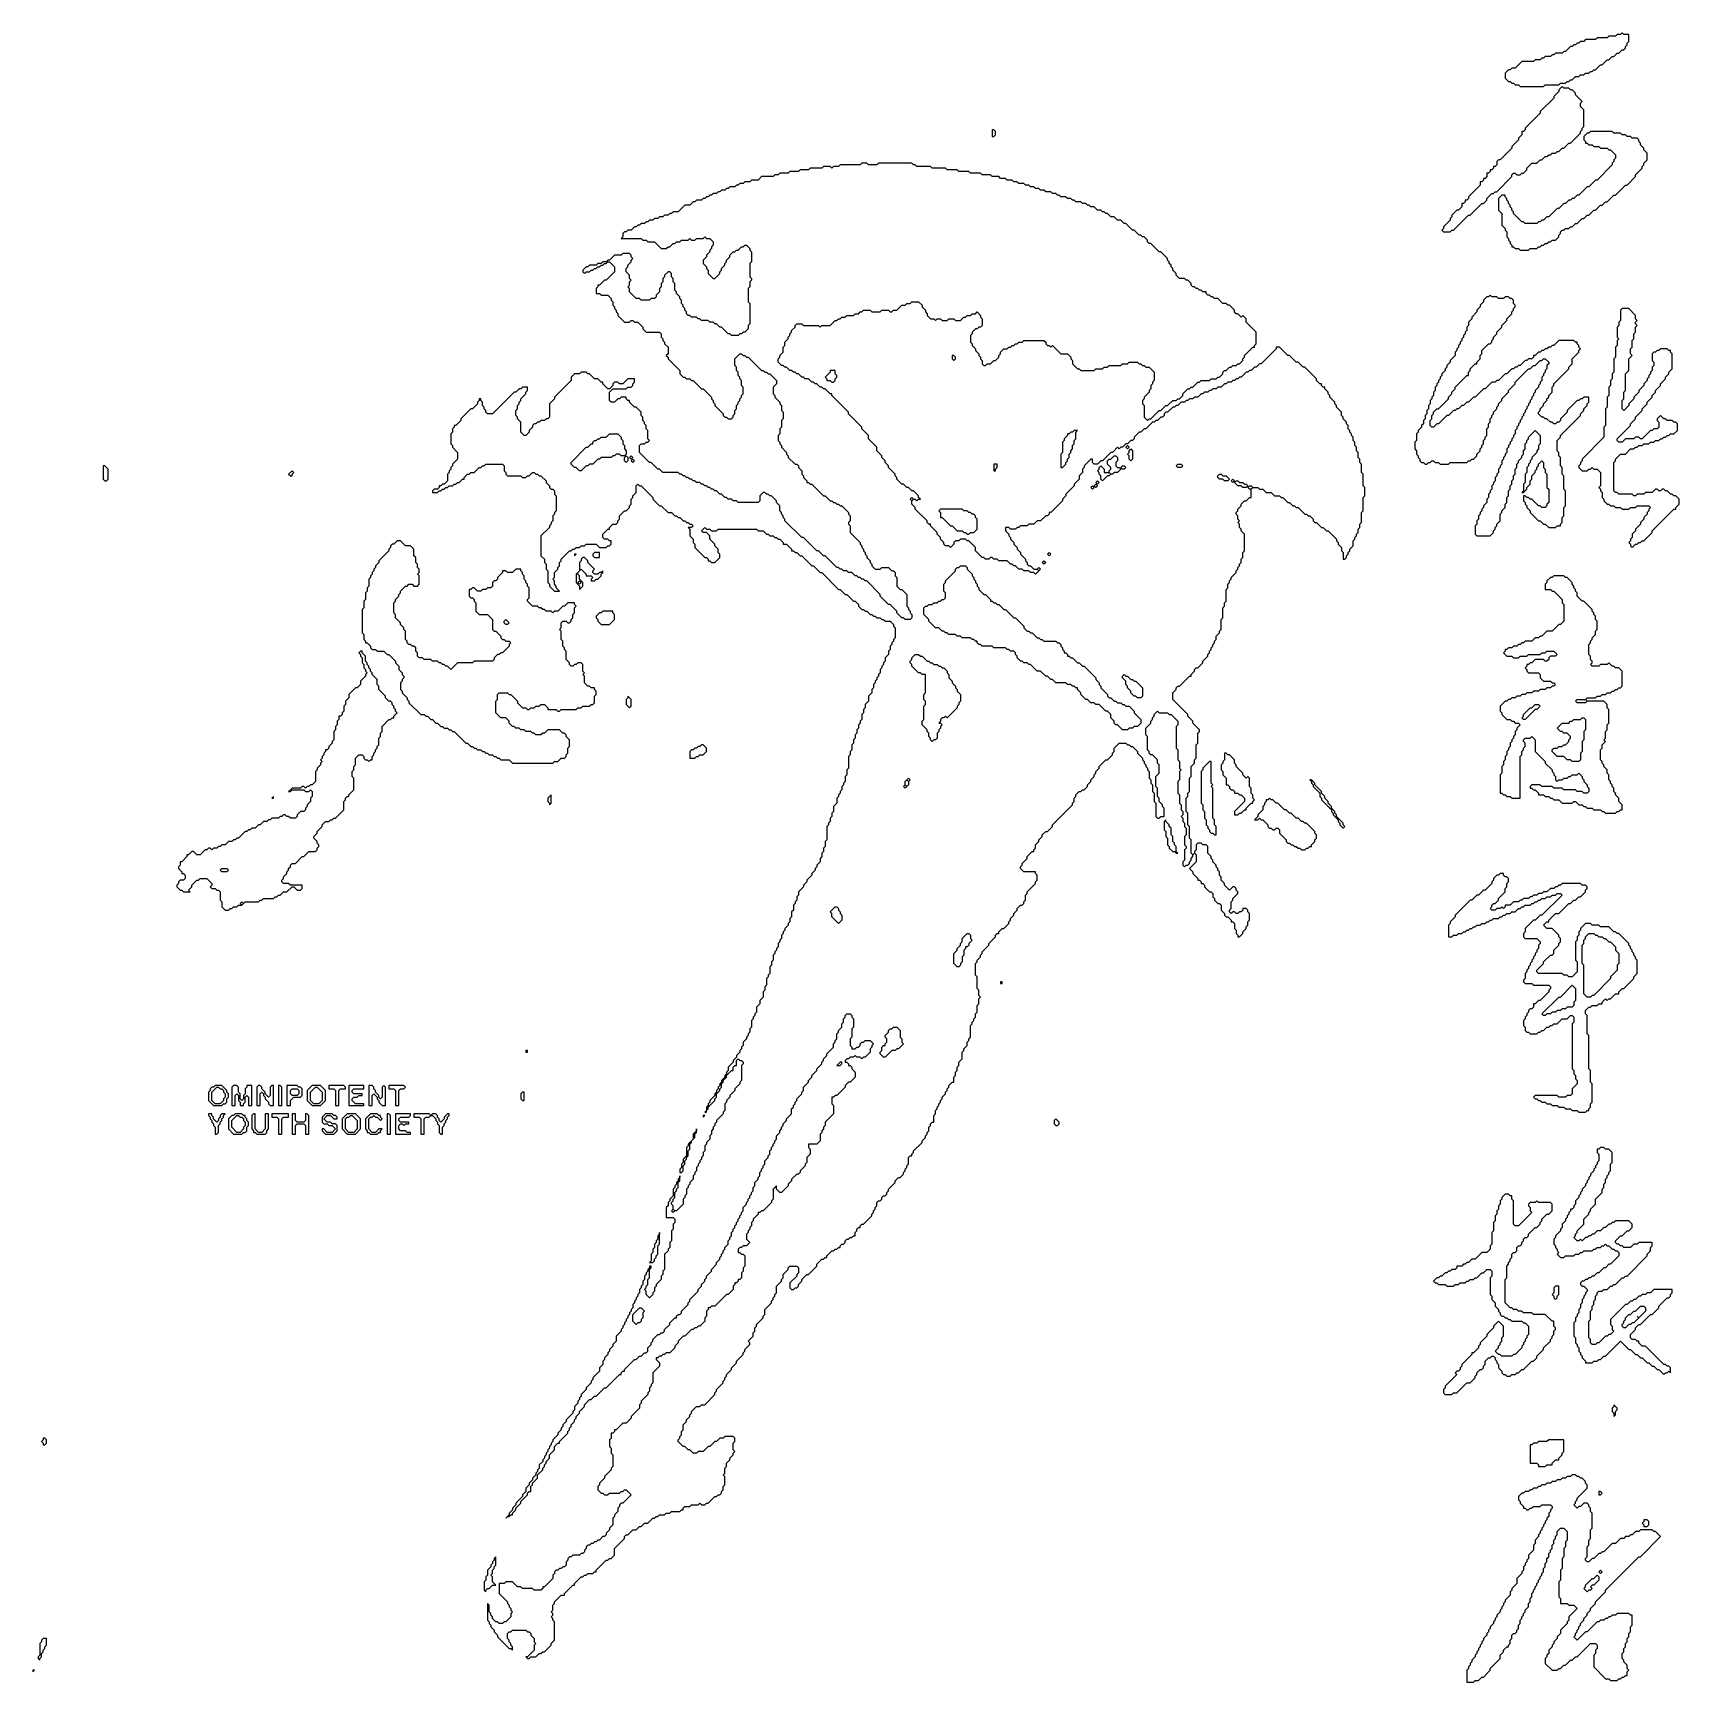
# Model space of a CAD drawing. Header units: millimetres. Extents: x 7 to 500, y 6 to 500.
import ezdxf

# ---------------------------------------------------------------- set-up
doc = ezdxf.new("R2010")
doc.units = ezdxf.units.MM

msp = doc.modelspace()

# ---------------------------------------------------------------- linework, layer by layer
for points in [[(482.5, 500), (482, 499.5), (481, 499.5), (480.5, 499), (478.5, 499), (478, 498.5), (475, 498.5), (474.5, 498), (471.5, 498), (471, 497.5), (470, 497.5), (469.5, 497), (469, 497), (468.5, 496.5), (468, 496.5), (467.5, 496), (467, 496), (465.5, 494.5), (465, 494.5), (464.5, 494), (462.5, 494), (462, 493.5), (461.5, 493.5), (461, 493), (459.5, 493), (459, 492.5), (458.5, 492.5), (458, 492), (456.5, 492), (456, 491.5), (452.5, 491.5), (450.5, 489.5), (449.5, 489.5), (449, 489), (448.5, 489), (447.5, 488), (447.5, 486.5), (448.5, 485.5), (449, 485.5), (449.5, 485), (450, 485), (450.5, 484.5), (451.5, 484.5), (452, 484), (459, 484), (459.5, 484.5), (463.5, 484.5), (464, 485), (465.5, 485), (466, 485.5), (466.5, 485.5), (467, 486), (467.5, 486), (468.5, 487), (469.5, 487), (470, 487.5), (471, 487.5), (471.5, 488), (472.5, 488), (473, 488.5), (473.5, 488.5), (474, 489), (474.5, 489), (476, 490.5), (476.5, 490.5), (478, 492), (478.5, 492), (479.5, 493), (480, 493), (481, 494), (481.5, 494), (482.5, 495), (483, 495), (483.5, 495.5), (483.5, 496), (484, 496.5), (484, 497), (484.5, 497.5), (484.5, 499.5), (483, 499.5)], [(464.5, 484), (463.5, 483), (463.5, 482.5), (462, 481), (462, 480.5), (458, 476.5), (458, 476), (453.5, 471.5), (453.5, 471), (453, 470.5), (452.5, 470.5), (452.5, 469.5), (451.5, 468.5), (451.5, 468), (449.5, 466), (449.5, 465.5), (446, 462), (445.5, 462), (445, 461.5), (445, 460.5), (444.5, 460), (444, 460), (444, 459.5), (443.5, 459), (443, 459), (443, 458.5), (442.5, 458), (442, 458), (442, 457), (441.5, 456.5), (441, 456.5), (441, 456), (440.5, 455.5), (440, 455.5), (440, 454.5), (436.5, 451), (436.5, 450.5), (436, 450), (435.5, 450), (435.5, 449.5), (435, 449), (434.5, 449), (434.5, 448), (433.5, 447), (433, 447), (431.5, 445.5), (431.5, 445), (431, 444.5), (431, 444), (429, 442), (429, 441.5), (428.5, 441), (429, 440.5), (431, 440.5), (431.5, 441), (432, 441), (436.5, 445.5), (437, 445.5), (440.5, 449), (441, 449), (442, 450), (442, 450.5), (443.5, 452), (444, 452), (444.5, 452.5), (445, 452.5), (449.5, 457), (449.5, 457.5), (450, 458), (450.5, 458), (451, 457.5), (452, 457.5), (452.5, 458), (453, 458), (454, 459), (454, 459.5), (455.5, 461), (457, 461), (458, 462), (458.5, 462), (459.5, 463), (460, 463), (460.5, 463.5), (461, 463.5), (461.5, 464), (462.5, 464), (463, 464.5), (463.5, 464.5), (464.5, 465.5), (465, 465.5), (466.5, 467), (467, 467), (470, 470), (470, 470.5), (470.5, 471), (470.5, 471.5), (471, 472), (471, 477), (470, 478), (470, 479), (470.5, 479.5), (468.5, 481.5), (468.5, 482), (467.5, 483), (467, 483), (466.5, 483.5), (465, 483.5)], [(294, 471), (294, 469), (294.5, 469), (295, 469.5), (295, 470.5), (294.5, 471)], [(473, 470.5), (472.5, 470), (472, 470), (471, 469), (471, 468), (471.5, 467.5), (471.5, 467), (472, 467), (472.5, 466.5), (473.5, 466.5), (474, 466), (475.5, 466), (476, 465.5), (478, 465.5), (478.5, 465), (479, 465), (480.5, 463.5), (480.5, 462.5), (480, 462), (480, 461.5), (479.5, 461), (479.5, 460.5), (475, 456), (474.5, 456), (472.5, 454), (472, 454), (469.5, 451.5), (469, 451.5), (468, 450.5), (467.5, 450.5), (467, 450), (466.5, 450), (465.5, 449), (465, 449), (463.5, 447.5), (463, 447.5), (460.5, 445), (460, 445), (459, 444), (458.5, 444), (458, 443.5), (457.5, 443.5), (457, 443), (453.5, 443), (453, 443.5), (452.5, 443.5), (450, 446), (450, 446.5), (449.5, 447), (449.5, 447.5), (449, 448), (449, 448.5), (448.5, 449), (448.5, 449.5), (448, 450), (448, 450.5), (447.5, 451), (447.5, 451.5), (446.5, 451.5), (445.5, 450.5), (445.5, 447), (446.5, 446), (446.5, 442.5), (447.5, 441.5), (447.5, 441), (448, 440.5), (448, 439), (448.5, 438.5), (448.5, 438), (449, 437.5), (449, 437), (449.5, 436.5), (449.5, 436), (450, 436), (450.5, 435.5), (451.5, 435.5), (452, 435), (454.5, 435), (455, 435.5), (457, 435.5), (457.5, 436), (458, 436), (458.5, 436.5), (459, 436.5), (459.5, 437), (460, 437), (460.5, 437.5), (461, 437.5), (461.5, 438), (462.5, 438), (463.5, 439), (463.5, 439.5), (464, 440), (464, 440.5), (464.5, 441), (465, 441), (465.5, 441.5), (466.5, 441.5), (467, 442), (467.5, 442), (468.5, 443), (469, 443), (470.5, 444.5), (471, 444.5), (472, 445.5), (472.5, 445.5), (474, 447), (474.5, 447), (476, 448.5), (476.5, 448.5), (477.5, 449.5), (478, 449.5), (480, 451.5), (480.5, 451.5), (483.5, 454.5), (484, 454.5), (486.5, 457), (486.5, 457.5), (488.5, 459.5), (488.5, 460), (489, 460.5), (489, 461), (490, 462), (490, 464), (489, 465), (489, 465.5), (488, 466.5), (488, 467), (487.5, 467.5), (487.5, 468), (487, 468.5), (485.5, 468.5), (485, 469), (484, 469), (483.5, 469.5), (482.5, 469.5), (482, 470), (480, 470), (479.5, 470.5)], [(255, 461), (254.5, 460.5), (248.5, 460.5), (248, 460), (246.5, 460), (246, 459.5), (245.5, 460), (243.5, 460), (243, 459.5), (239.5, 459.5), (239, 459), (236.5, 459), (236, 458.5), (233.5, 458.5), (233, 458), (230.5, 458), (230, 457.5), (229, 457.5), (228.5, 457), (225, 457), (224, 456), (222, 456), (221.5, 455.5), (220, 455.5), (219.5, 455), (218.5, 455), (218, 454.5), (217.5, 454.5), (217, 454), (215.5, 454), (215, 453.5), (214.5, 453.5), (214, 453), (213, 453), (212.5, 452.5), (212, 452.5), (211.5, 452), (210.5, 452), (210, 451.5), (209.5, 451.5), (209, 451), (208.5, 451), (208, 450.5), (207.5, 450.5), (207, 450), (205.5, 450), (205, 449.5), (204.5, 449.5), (203.5, 448.5), (202, 448.5), (200, 446.5), (198.5, 446.5), (198, 446), (197.5, 446), (197, 445.5), (196, 445.5), (195.5, 445), (194.5, 445), (194, 444.5), (193, 444.5), (192.5, 444), (191.5, 444), (191, 443.5), (190.5, 443.5), (190, 443), (189, 443), (188.5, 442.5), (188, 442.5), (187.5, 442), (187, 442), (186, 441), (185, 441), (184.5, 440.5), (184, 440.5), (183.5, 440), (183.5, 439), (183, 438.5), (189, 438.5), (189.5, 438), (190.5, 438), (191, 437.5), (193, 437.5), (195, 435.5), (196.5, 435.5), (197, 436), (197.5, 436), (198.5, 437), (199, 437), (199.5, 437.5), (200.5, 437.5), (201, 438), (203, 438), (203.5, 438.5), (204, 438), (205, 438), (205.5, 438.5), (207.5, 438.5), (208, 439), (208.5, 438.5), (209.5, 438.5), (210.5, 437.5), (210.5, 436.5), (210, 436), (210, 435.5), (209.5, 435), (209.5, 434.5), (208.5, 433.5), (208.5, 433), (207.5, 432), (207.5, 431), (208.5, 430), (208.5, 429.5), (209, 429), (209, 428), (210.5, 426.5), (211, 426.5), (212.5, 428), (212.5, 428.5), (213, 429), (213, 429.5), (214, 430.5), (214, 431), (214.5, 431.5), (214.5, 432), (215.5, 433), (215.5, 433.5), (216.5, 434.5), (217, 434.5), (217.5, 435), (218, 435), (219, 436), (219.5, 436), (220, 436.5), (220.5, 436.5), (221.5, 435.5), (221.5, 435), (222, 434.5), (222, 431.5), (221.5, 431), (221.5, 427), (222, 426.5), (222, 426), (221.5, 425.5), (221.5, 424), (221, 423.5), (221, 419.5), (221.5, 419), (221.5, 413), (221, 412.5), (221, 411.5), (220, 410.5), (219.5, 410.5), (219, 410), (218.5, 410), (218, 409.5), (216, 409.5), (215.5, 410), (215, 410), (213, 412), (212.5, 412), (211.5, 413), (211, 413), (210.5, 413.5), (209.5, 413.5), (209, 414), (207, 414), (206.5, 414.5), (206, 414.5), (205.5, 415), (204, 415), (203.5, 415.5), (203, 415.5), (202.5, 416), (202.5, 416.5), (202, 417), (202, 417.5), (201.5, 418), (201.5, 418.5), (201, 419), (201, 420), (200.5, 420.5), (200.5, 421), (199.5, 422), (199.5, 422.5), (199, 423), (199, 425), (198.5, 425.5), (198.5, 426.5), (198, 427), (198, 428), (197.5, 428.5), (197, 428.5), (196, 427.5), (196, 427), (195.5, 426.5), (195.5, 425.5), (195, 425), (195, 424), (194.5, 423.5), (194.5, 422.5), (193.5, 421.5), (193.5, 421), (193, 420.5), (192, 420.5), (191.5, 420), (189, 420), (188.5, 420.5), (187.5, 420.5), (185.5, 422.5), (185.5, 423.5), (185, 424), (185.5, 424.5), (185.5, 425.5), (186, 426), (185.5, 426.5), (185.5, 427.5), (184.5, 428.5), (184.5, 429.5), (185, 430), (185, 430.5), (186, 431.5), (186, 432), (186.5, 432.5), (186, 433), (186, 433.5), (185.5, 434), (183.5, 434), (183, 433.5), (181, 433.5), (179.5, 432), (179, 432), (178.5, 431.5), (177.5, 431.5), (177, 431), (176, 431), (175.5, 430.5), (173.5, 430.5), (173, 430), (172.5, 430), (171.5, 429), (171.5, 428.5), (172, 428), (172.5, 428.5), (173.5, 428.5), (174, 429), (174.5, 429), (175, 429.5), (175.5, 429.5), (176, 430), (176.5, 430), (177, 430.5), (177.5, 430.5), (178, 431), (178.5, 431), (179, 431.5), (179.5, 431.5), (181, 430), (181, 428.5), (178.5, 426), (178, 426), (176.5, 424.5), (176, 424.5), (176, 424), (175.5, 423.5), (175.5, 422), (176.5, 422), (177, 421.5), (179, 421.5), (180, 420.5), (180, 420), (180.5, 419.5), (180.5, 418.5), (181, 418), (181, 417.5), (181.5, 417), (181.5, 416.5), (182, 416), (182, 415.5), (184, 413.5), (185.5, 413.5), (186, 414), (186.5, 414), (187, 413.5), (188, 413.5), (189.5, 412), (189.5, 411.5), (190.5, 410.5), (194.5, 410.5), (195, 410), (195, 409), (195.5, 408.5), (195.5, 408), (196, 407.5), (196, 407), (197, 406), (197, 404), (196.5, 403.5), (197, 403), (197, 402.5), (200.5, 399), (200.5, 398), (201.5, 397), (202, 397), (202.5, 396.5), (203.5, 396.5), (204, 396), (204.5, 396), (207, 393.5), (207.5, 393.5), (210, 391), (210, 390.5), (210.5, 390), (210.5, 389.5), (211, 389), (211, 388.5), (213.5, 386), (213.5, 385.5), (214, 385), (214.5, 385), (215, 384.5), (216, 384.5), (216.5, 385), (216.5, 385.5), (217, 386), (217, 387), (217.5, 387.5), (217.5, 388.5), (218, 389), (218, 389.5), (218.5, 390), (218.5, 390.5), (219, 391), (219, 391.5), (219.5, 392), (219.5, 394), (219, 394.5), (219, 396), (218.5, 396.5), (218.5, 397), (218, 397.5), (218, 398.5), (217.5, 399), (217.5, 400), (217, 400.5), (217, 402.5), (218.5, 404), (219, 404), (219.5, 403.5), (220, 403.5), (220.5, 403), (221, 403), (225, 399), (225.5, 399), (226, 398.5), (226.5, 398.5), (227, 398), (227.5, 398), (229.5, 396), (229.5, 395), (228.5, 394), (228.5, 392), (229, 391.5), (229, 391), (230.5, 389.5), (230.5, 389), (231, 388.5), (231, 387), (231.5, 386.5), (231.5, 384.5), (231, 384), (231, 382), (230.5, 381.5), (230.5, 380), (230, 379.5), (230, 378), (230.5, 377.5), (230.5, 377), (231, 376.5), (231, 376), (232.5, 374.5), (232.5, 374), (233, 373.5), (233, 373), (235, 371), (235.5, 371), (236, 370.5), (236, 370), (237, 369), (237, 368), (237.5, 367.5), (237.5, 367), (238.5, 366), (238.5, 365.5), (239, 365.5), (239.5, 365), (240, 365), (243.5, 361.5), (244, 361.5), (245.5, 360), (246, 360), (246.5, 359.5), (247, 359.5), (247.5, 359), (248, 359), (248.5, 358.5), (249, 358.5), (251, 356.5), (251, 356), (251.5, 355.5), (251.5, 354), (251, 353.5), (251, 353), (251.5, 352.5), (251.5, 350.5), (254.5, 347.5), (254.5, 347), (255, 346.5), (255, 346), (255.5, 345.5), (255.5, 345), (256, 344.5), (256, 344), (256.5, 343.5), (256.5, 343), (257.5, 342), (257.5, 341.5), (258, 341), (258, 340.5), (259, 339.5), (260.5, 339.5), (261, 340), (263, 340), (264, 339), (264.5, 339), (265, 338.5), (265, 337.5), (265.5, 337), (265.5, 334.5), (266.5, 333.5), (267, 333.5), (268.5, 332), (268.5, 328.5), (269, 328), (269, 327.5), (269.5, 327), (269.5, 326.5), (270, 326), (270, 325), (269.5, 324.5), (268, 324.5), (267.5, 325), (267, 325), (265.5, 326.5), (265.5, 327), (263.5, 329), (263, 329), (260.5, 331.5), (260.5, 332), (256.5, 336), (256, 336), (255.5, 336.5), (255, 336.5), (254.5, 337), (254, 337), (253.5, 337.5), (253, 337.5), (252, 338.5), (251, 338.5), (250.5, 339), (249.5, 339), (249, 339.5), (248.5, 339.5), (248, 340), (247.5, 340), (244, 343.5), (243.5, 343.5), (242, 345), (241.5, 345), (237.5, 349), (237, 349), (232, 354), (232, 354.5), (231.5, 355), (231.5, 355.5), (231, 356), (231, 356.5), (230.5, 357), (230.5, 358.5), (229.5, 359.5), (229.5, 360), (228, 361.5), (227.5, 361.5), (227, 362), (226.5, 362), (226, 362.5), (225.5, 362.5), (224.5, 361.5), (224.5, 360), (224, 359.5), (218, 359.5), (217.5, 360), (216.5, 360), (216, 360.5), (215, 360.5), (214.5, 361), (214, 361), (213, 362), (212.5, 362), (211.5, 363), (211, 363), (210.5, 363.5), (210, 363.5), (209.5, 364), (209, 364), (208.5, 364.5), (208, 364.5), (207.5, 365), (207, 365), (206.5, 365.5), (205.5, 365.5), (205, 366), (204.5, 366), (204, 366.5), (203.5, 366.5), (203, 367), (202.5, 367), (202, 367.5), (201.5, 367.5), (201, 368), (200.5, 368), (200, 368.5), (195.5, 368.5), (194.5, 369.5), (194, 369.5), (192, 371.5), (191.5, 371.5), (188.5, 374.5), (188.5, 376.5), (189, 377), (190, 377), (190.5, 377.5), (191, 377.5), (191.5, 378), (191, 378.5), (191, 381), (190.5, 381.5), (190.5, 382.5), (190, 383), (190, 383.5), (189.5, 384), (189.5, 385), (189, 385.5), (189, 386.5), (187.5, 388), (187, 388), (185.5, 389.5), (185.5, 390), (185, 390), (184.5, 390.5), (184.5, 391), (183, 391), (182.5, 390.5), (182, 390.5), (181, 389.5), (180, 389.5), (179.5, 390), (179.5, 392.5), (180.5, 393.5), (184.5, 393.5), (185, 394), (186, 394), (186.5, 394.5), (186.5, 395), (187, 395.5), (187, 396.5), (185, 396.5), (183.5, 395), (182.5, 395), (182, 395.5), (181, 395.5), (180.5, 395), (180.5, 394.5), (179.5, 393.5), (179, 393.5), (177.5, 395), (177.5, 395.5), (177, 395.5), (176, 396.5), (175, 396.5), (173.5, 398), (173, 398), (172.5, 398.5), (171, 398.5), (170.5, 398), (169, 398), (168, 397), (168, 396), (163, 391), (163, 390.5), (161.5, 389), (161.5, 385), (161, 384.5), (160.5, 384.5), (160, 384), (159, 384), (158.5, 383.5), (158, 383.5), (157.5, 383), (157, 383), (156.5, 382.5), (156.5, 382), (155.5, 381), (155.5, 380.5), (154.5, 379.5), (154, 379.5), (153, 380.5), (153, 383.5), (152, 384.5), (152, 385), (151.5, 385.5), (151.5, 387), (152, 387.5), (152, 388.5), (152.5, 389), (152.5, 389.5), (153, 390), (153, 390.5), (154.5, 392), (154.5, 392.5), (155, 393), (155, 394), (153.5, 394), (153, 393.5), (152.5, 393.5), (151.5, 392.5), (151, 392.5), (144.5, 386), (143, 386), (142.5, 386.5), (142.5, 387), (142, 387.5), (142, 388), (141.5, 388.5), (141.5, 389.5), (141, 390), (141, 390.5), (140.5, 390.5), (140.5, 390), (140, 389.5), (140, 389), (138.5, 387.5), (138, 387.5), (135, 384.5), (135, 384), (133.5, 382.5), (133, 382.5), (133, 382), (132.5, 381.5), (132.5, 380.5), (132, 380), (132, 377), (132.5, 376.5), (132.5, 376), (134, 374.5), (134, 372.5), (132.5, 371), (132.5, 370.5), (132, 370), (132, 369.5), (131.5, 369), (131.5, 368.5), (131, 368), (131, 366), (130, 365), (129.5, 365), (129, 364.5), (128.5, 364.5), (128.5, 364), (128, 363.5), (127, 363.5), (126.5, 363), (126.5, 362.5), (128, 362.5), (128.5, 363), (129, 363), (129.5, 363.5), (130, 363.5), (130.5, 364), (131, 364), (131.5, 364.5), (132.5, 364.5), (133, 365), (133.5, 365), (134, 365.5), (134.5, 365.5), (135.5, 366.5), (136, 366.5), (136, 367), (137, 368), (137.5, 368), (138, 368.5), (139, 368.5), (140.5, 370), (141, 370), (141.5, 370.5), (142, 370.5), (142.5, 371), (147.5, 371), (148, 370.5), (148, 369), (148.5, 368.5), (148.5, 368), (149, 367.5), (153, 367.5), (153.5, 367), (154.5, 367), (155, 367.5), (155.5, 367.5), (156.5, 368.5), (157, 368.5), (157.5, 368), (158, 368), (158.5, 367.5), (159, 367.5), (160.5, 366), (160.5, 365.5), (161.5, 364.5), (161.5, 364), (162, 363.5), (162.5, 363.5), (163, 363), (163, 362), (163.5, 361.5), (163.5, 357), (163, 356.5), (163, 356), (162.5, 355.5), (162.5, 354), (162, 353.5), (162, 353), (161.5, 352.5), (161.5, 352), (159, 349.5), (159, 343.5), (160, 342.5), (160, 341.5), (160.5, 341), (160.5, 339.5), (161, 339), (161, 335.5), (161.5, 335), (161.5, 334.5), (163, 333), (164.5, 333), (163.5, 334), (163.5, 334.5), (163, 335), (163, 336), (162.5, 336.5), (163, 337), (163, 338.5), (164, 339.5), (164, 340), (164.5, 340.5), (164.5, 341.5), (165, 342), (165, 342.5), (167.5, 345), (168, 345), (168.5, 345.5), (169, 345.5), (169.5, 346), (170.5, 346), (171, 346.5), (172, 346.5), (172.5, 347), (175.5, 347), (176.5, 346), (178.5, 346), (179, 346.5), (179.5, 346.5), (180, 347), (180, 348), (179.5, 348), (179, 348.5), (178, 348.5), (177.5, 349), (177.5, 350), (179, 351.5), (179.5, 351.5), (179.5, 352), (180.5, 353), (181.5, 353), (182, 353.5), (182, 354), (182.5, 354.5), (182.5, 355.5), (184, 357), (184.5, 357), (185.5, 358), (185.5, 358.5), (186, 359), (186, 360.5), (186.5, 361), (186.5, 361.5), (187.5, 362.5), (187.5, 364.5), (188, 365), (188.5, 364.5), (189, 364.5), (192.5, 361), (192.5, 360.5), (194.5, 358.5), (195, 358.5), (197, 356.5), (198, 356.5), (199, 355.5), (199.5, 355.5), (200, 355), (200.5, 355), (201.5, 354), (202, 354), (202.5, 353.5), (203, 353.5), (203.5, 353), (204, 353), (204.5, 352.5), (204, 352), (203, 352), (203.5, 351.5), (203.5, 349.5), (204.5, 348.5), (204.5, 347.5), (205, 347), (205, 346), (208, 343), (208.5, 343), (209, 342.5), (209, 342), (209.5, 342), (210, 341.5), (211, 341.5), (212.5, 343), (212.5, 344), (212, 344.5), (212, 345.5), (211, 346.5), (211, 347), (209.5, 348.5), (209.5, 349.5), (208.5, 350.5), (207.5, 350.5), (207, 351), (208, 352), (208.5, 351.5), (209.5, 351.5), (210, 351), (211.5, 351), (212, 351.5), (223.5, 351.5), (224, 351), (225.5, 351), (226.5, 350), (227, 350), (227.5, 349.5), (228.5, 349.5), (229, 349), (229.5, 349), (230, 348.5), (230.5, 348.5), (231.5, 347.5), (231.5, 347), (232.5, 347), (234, 345.5), (234, 345), (234.5, 345), (235, 344.5), (235.5, 344.5), (236.5, 343.5), (237, 343.5), (240, 340.5), (240.5, 340.5), (242.5, 338.5), (243, 338.5), (248, 333.5), (248.5, 333.5), (250, 332), (250.5, 332), (252.5, 330), (253, 330), (254, 329), (254, 328.5), (255, 327.5), (255.5, 327.5), (256, 327), (256.5, 327), (257.5, 326), (258, 326), (258.5, 325.5), (259, 325.5), (259.5, 325), (260.5, 325), (261, 324.5), (261.5, 324.5), (262, 324), (263.5, 324), (264.5, 323), (264.5, 322.5), (265, 322), (265, 319), (264.5, 318.5), (264.5, 318), (264, 317.5), (264, 317), (263.5, 316.5), (263.5, 315.5), (263, 315), (263, 314), (262, 313), (262, 312), (261.5, 311.5), (261.5, 311), (261, 310.5), (261, 310), (260.5, 309.5), (260.5, 308.5), (260, 308), (260, 307.5), (259.5, 307), (259.5, 306.5), (259, 306), (259, 305.5), (258.5, 305), (258.5, 304), (258, 303.5), (258, 302.5), (257, 301.5), (257, 300), (256, 299), (256, 298), (255.5, 297.5), (255.5, 296.5), (255, 296), (255, 294.5), (254.5, 294), (254.5, 293.5), (254, 293), (254, 292), (253.5, 291.5), (253.5, 290.5), (253, 290), (253, 289), (252.5, 288.5), (252.5, 287.5), (252, 287), (252, 285.5), (251.5, 285), (251.5, 284), (251, 283.5), (251, 280), (250.5, 279.5), (250.5, 278), (250, 277.5), (250, 276), (249.5, 275.5), (249.5, 275), (249, 274.5), (249, 273.5), (248.5, 273), (248.5, 272.5), (248, 272), (248, 271.5), (247.5, 271), (247.5, 269.5), (246.5, 268.5), (246.5, 267), (246, 266.5), (246, 265.5), (245.5, 265), (245.5, 264), (245, 263.5), (245, 263), (244.5, 262.5), (244.5, 258.5), (244, 258), (244, 256.5), (243.5, 256), (243.5, 255), (243, 254.5), (243, 253.5), (242.5, 253), (242.5, 252), (241.5, 251), (241.5, 250.5), (241, 250), (241, 249.5), (240, 248.5), (240, 248), (238.5, 246.5), (238.5, 246), (237.5, 245), (237.5, 244.5), (236, 243), (236, 242), (235.5, 241.5), (235.5, 240.5), (235, 240), (235, 239.5), (234.5, 239), (234.5, 237.5), (234, 237), (234, 235.5), (233.5, 235), (233.5, 234), (233, 233.5), (233, 233), (232, 232), (232, 231.5), (231.5, 231), (231.5, 230.5), (231, 230), (231, 229), (230.5, 228.5), (230.5, 228), (230, 227.5), (230, 226.5), (229.5, 226), (229.5, 225.5), (229, 225), (229, 224.5), (228.5, 224), (228.5, 222.5), (228, 222), (228, 221), (227.5, 220.5), (227.5, 218.5), (227, 218), (227, 217.5), (226.5, 217), (226.5, 215), (226, 214.5), (226, 213.5), (225.5, 213), (225.5, 211.5), (224.5, 210.5), (224.5, 209.5), (223.5, 208.5), (223.5, 207), (223, 206.5), (223, 206), (222.5, 205.5), (222.5, 205), (222, 204.5), (222, 202.5), (221.5, 202), (221.5, 201), (221, 200.5), (221, 200), (220.5, 199.5), (220.5, 199), (219.5, 198), (219.5, 197), (219, 196.5), (219, 196), (218.5, 195.5), (218.5, 195), (217.5, 194), (217.5, 193.5), (216.5, 192.5), (216.5, 192), (215, 190.5), (215, 189.5), (214.5, 189), (214.5, 188.5), (214, 188), (214, 187.5), (213, 186.5), (213, 186), (212.5, 185.5), (212.5, 185), (212, 184.5), (212, 184), (211.5, 183.5), (211.5, 183), (211, 182.5), (211, 182), (209.5, 180.5), (209.5, 180), (209, 179.5), (209, 179), (208.5, 178.5), (208.5, 177.5), (208, 177), (208.5, 177), (208.5, 177.5), (209, 178), (209, 178.5), (211, 180.5), (211, 181), (211.5, 181.5), (211.5, 182.5), (212.5, 183.5), (212.5, 184), (213, 184.5), (213, 185.5), (213.5, 186), (213.5, 186.5), (214.5, 187.5), (214.5, 188), (216, 189.5), (216.5, 189.5), (216.5, 190.5), (217, 191), (217.5, 191), (217.5, 192.5), (218, 193), (218.5, 192.5), (219, 192.5), (219.5, 192), (219.5, 191.5), (219, 191), (219, 186.5), (218.5, 186), (218.5, 185.5), (217, 184), (217, 183.5), (215.5, 182), (215.5, 181.5), (214.5, 180.5), (214.5, 180), (214, 179.5), (214, 177.5), (213.5, 177), (213.5, 176.5), (211.5, 174.5), (211.5, 174), (211, 173.5), (211, 173), (210.5, 172.5), (210.5, 172), (210, 171.5), (210, 170.5), (209.5, 170), (209.5, 169), (208.5, 168), (208.5, 167.5), (208, 167), (208, 165.5), (207.5, 165), (207.5, 164), (207, 163.5), (207, 163), (206.5, 162.5), (206.5, 162), (206, 161.5), (206, 161), (205.5, 160.5), (205.5, 159.5), (205, 159), (205, 158.5), (204.5, 158), (204.5, 157), (203.5, 156), (203.5, 155.5), (203, 155), (203, 154.5), (202.5, 154), (202.5, 152.5), (202, 152), (202, 151.5), (201.5, 151), (201.5, 149.5), (199.5, 147.5), (199, 147.5), (198.5, 148), (198.5, 149), (198, 149.5), (198, 150), (198.5, 150.5), (198.5, 151), (199, 151.5), (199, 153), (199.5, 153.5), (199.5, 154), (200, 154.5), (200, 156), (200.5, 156.5), (200.5, 158), (200.5, 157.5), (200, 157), (200, 156.5), (199.5, 156), (199.5, 155.5), (199, 155), (199, 154.5), (198.5, 154), (198.5, 152), (197.5, 151), (197.5, 150.5), (197, 150), (197, 149), (196.5, 148.5), (196.5, 145.5), (198.5, 145.5), (199, 145), (199, 144), (198.5, 143.5), (198.5, 142), (198, 141.5), (198, 138.5), (197.5, 138), (197.5, 136.5), (197, 136), (197, 135.5), (196, 134.5), (196, 130), (195.5, 129.5), (195.5, 128.5), (195, 128), (195, 127), (193.5, 125.5), (193.5, 125), (193, 124.5), (193, 123.5), (192.5, 123), (192.5, 122.5), (191.5, 121.5), (190.5, 122.5), (190.5, 123.5), (190, 124), (190.5, 124.5), (190.5, 125), (191, 125.5), (191, 127), (191.5, 127.5), (191.5, 130), (192, 130.5), (192, 131), (191.5, 131), (191.5, 130.5), (191, 130), (191, 129.5), (190.5, 129), (190.5, 128.5), (190, 128), (190, 127), (189.5, 126.5), (189.5, 125.5), (189, 125), (189, 124.5), (188.5, 124), (188.5, 123), (188, 122.5), (188, 122), (187.5, 121.5), (187.5, 121), (187, 120.5), (187, 120), (186.5, 119.5), (186.5, 118.5), (186, 118), (186, 117.5), (185.5, 117), (185.5, 116.5), (185, 116), (185, 115.5), (184.5, 115), (184.5, 114.5), (184, 114), (184, 113.5), (183.5, 113), (183.5, 112.5), (183, 112), (183, 111.5), (181.5, 110), (181.5, 108.5), (180.5, 107.5), (180.5, 107), (179.5, 106), (179.5, 105.5), (179, 105), (179, 104.5), (178, 103.5), (178, 103), (177.5, 102.5), (177.5, 101.5), (176.5, 100.5), (176.5, 99.5), (174.5, 97.5), (174.5, 97), (174, 96.5), (174, 96), (172.5, 94.5), (172.5, 94), (171, 92.5), (171, 92), (170.5, 91.5), (170.5, 91), (170, 90.5), (170, 90), (169, 89), (169, 88), (168.5, 87.5), (168.5, 87), (166.5, 85), (166.5, 84.5), (165.5, 83.5), (165.5, 83), (165, 82.5), (165, 82), (164, 81), (164, 80.5), (162.5, 79), (162.5, 78.5), (162, 78), (162, 77.5), (161.5, 77), (161.5, 76.5), (161, 76), (161, 75.5), (160.5, 75), (160.5, 74.5), (160, 74), (160, 73.5), (159.5, 73), (159.5, 72.5), (158.5, 71.5), (158.5, 70.5), (158, 70), (158, 69.5), (157.5, 69), (157.5, 68.5), (156.5, 67.5), (156.5, 67), (155.5, 66), (155.5, 65.5), (154.5, 64.5), (154.5, 63.5), (153.5, 62.5), (153.5, 62), (151.5, 60), (151.5, 59.5), (150.5, 58.5), (150.5, 58), (149.5, 57), (149.5, 56.5), (148.5, 55.5), (149, 56), (149.5, 56), (150, 56.5), (150.5, 56.5), (150.5, 57), (151.5, 58), (151.5, 58.5), (153, 60), (153, 60.5), (155, 62.5), (155, 63), (155.5, 63.5), (156, 63.5), (156, 65), (156.5, 65.5), (156.5, 66), (158, 67.5), (158, 68.5), (159.5, 70), (159.5, 70.5), (160, 71), (160, 71.5), (160.5, 72), (160.5, 72.5), (161.5, 73.5), (161.5, 74.5), (163, 76), (163, 77), (164, 78), (164.5, 78), (164.5, 78.5), (167, 81), (167, 81.5), (167.5, 82), (167.5, 82.5), (168, 83), (168, 83.5), (169, 84.5), (169, 85), (169.5, 85.5), (169.5, 86), (170.5, 87), (170.5, 87.5), (172, 89), (172, 89.5), (173.5, 91), (174, 91), (175, 92), (175.5, 92), (178, 94.5), (178.5, 94.5), (182.5, 98.5), (183, 98.5), (183, 99), (183.5, 99.5), (184, 99.5), (184, 100), (187, 103), (187.5, 103), (188.5, 104), (189, 104), (190, 105), (190.5, 105), (191, 105.5), (191, 106.5), (192, 107.5), (192, 108), (192.5, 108.5), (192.5, 109), (194, 110.5), (194.5, 110.5), (195, 111), (195.5, 111), (196, 111.5), (196, 112), (197.5, 113.5), (197.5, 114), (199, 115.5), (199.5, 115.5), (199.5, 116), (200, 116.5), (200.5, 116.5), (201, 117), (201, 117.5), (203, 119.5), (203, 120), (203.5, 120.5), (203.5, 121), (206, 123.5), (206, 124), (207, 125), (207, 125.5), (208, 126.5), (208, 127), (208.5, 127.5), (208.5, 128), (210, 129.5), (210, 130), (211.5, 131.5), (211.5, 132), (212.5, 133), (212.5, 133.5), (213, 134), (213, 134.5), (213.5, 135), (213.5, 135.5), (214, 136), (214, 136.5), (215, 137.5), (215, 138.5), (215.5, 139), (215.5, 139.5), (216, 140), (216, 141), (216.5, 141.5), (216.5, 142), (217, 142.5), (217, 143), (217.5, 143.5), (217.5, 144), (218, 144.5), (218, 145), (218.5, 145.5), (218.5, 146), (219, 146.5), (219, 147), (219.5, 147.5), (219.5, 148.5), (220.5, 149.5), (220.5, 150), (221, 150.5), (221, 151), (221.5, 151.5), (221.5, 152), (222, 152.5), (222, 153), (222.5, 153.5), (222.5, 154.5), (223, 155), (223, 156), (224, 157), (224, 157.5), (224.5, 158), (224.5, 159), (225, 159.5), (225, 160), (225.5, 160.5), (225.5, 161), (226, 161.5), (226, 162.5), (227, 163.5), (227, 164), (227.5, 164.5), (227.5, 165.5), (228, 166), (228, 166.5), (228.5, 167), (228.5, 167.5), (229, 168), (229, 168.5), (229.5, 169), (229.5, 170), (230.5, 171), (230.5, 171.5), (231, 172), (231, 172.5), (231.5, 173), (231.5, 173.5), (232.5, 174.5), (232.5, 175), (234, 176.5), (234, 178), (234.5, 178.5), (234.5, 179), (235, 179.5), (235, 180), (235.5, 180.5), (235.5, 181), (237, 182.5), (237, 183), (237.5, 183.5), (237.5, 184.5), (239, 186), (239, 186.5), (240, 187.5), (240, 188), (241.5, 189.5), (241.5, 190), (243, 191.5), (243, 192), (243.5, 192.5), (243.5, 193), (244.5, 194), (244.5, 194.5), (246.5, 196.5), (246.5, 197.5), (247, 198), (247, 198.5), (247.5, 199), (247.5, 200.5), (248, 201), (248, 201.5), (249, 202.5), (249, 203.5), (249.5, 204), (249.5, 205), (250, 205.5), (250, 206), (250.5, 206.5), (251.5, 206.5), (252, 206), (252, 205.5), (252.5, 205), (252.5, 202.5), (252, 202), (252, 199.5), (251.5, 199), (251.5, 197), (252, 196.5), (252, 196), (253, 196), (253.5, 196.5), (254, 196.5), (254.5, 197), (254.5, 197.5), (255, 198), (255.5, 198), (256, 198.5), (257.5, 198.5), (258.5, 197.5), (258, 197), (258, 196.5), (257.5, 196), (257.5, 195), (256, 193.5), (255.5, 193.5), (255, 193), (254.5, 193.5), (253.5, 193.5), (253, 194), (252.5, 193.5), (251.5, 193.5), (251, 193), (250.5, 193), (250, 192.5), (250, 192), (250.5, 192), (251, 191.5), (251, 191), (251.5, 191), (252, 190.5), (252, 190), (253, 189), (253, 187.5), (251.5, 186), (251, 186), (250, 185), (250, 184.5), (247.5, 182), (247, 182), (246.5, 181.5), (246, 181.5), (246, 179.5), (246.5, 179), (246.5, 176.5), (244, 174), (244, 173), (243.5, 172.5), (243.5, 172), (243, 171.5), (243, 171), (242.5, 170.5), (242.5, 168.5), (241.5, 167.5), (239, 167.5), (239, 166.5), (239.5, 166), (239.5, 164.5), (238.5, 163.5), (238.5, 162), (238, 161.5), (238, 161), (236.5, 159.5), (236.5, 159), (236, 158.5), (235.5, 158.5), (234, 157), (234, 156.5), (233, 155.5), (233, 155), (231, 153), (230.5, 153), (229.5, 154), (229.5, 155), (228.5, 154), (228.5, 151), (228, 150.5), (228, 150), (225.5, 147.5), (225, 147.5), (224.5, 147), (224, 147), (224, 146.5), (222.5, 145), (222.5, 144.5), (222, 144), (222, 143), (221.5, 142.5), (221.5, 142), (221, 141.5), (221, 141), (220.5, 140.5), (220.5, 139), (221.5, 138), (220.5, 137), (219.5, 137), (219, 136.5), (218.5, 136.5), (218, 136), (218, 135), (218.5, 135), (219, 134.5), (219.5, 134.5), (220, 134), (220, 131), (219.5, 130.5), (219.5, 129.5), (219, 129), (219, 127.5), (218.5, 127), (218, 127), (218, 126.5), (217.5, 126), (217, 126), (217, 125.5), (216.5, 125), (216.5, 124), (215, 122.5), (214.5, 122.5), (211, 119), (210, 119), (209.5, 118.5), (209, 118.5), (209, 118), (208.5, 117.5), (208.5, 116), (208, 115.5), (208, 114.5), (206.5, 113), (206, 113), (205.5, 112.5), (205, 112.5), (204.5, 112), (204, 112), (202, 110), (201.5, 110), (200, 108.5), (200, 108), (199, 107), (199, 106.5), (197.5, 105), (196.5, 105), (196, 104.5), (195.5, 104.5), (195, 104), (194.5, 104), (194, 103.5), (193.5, 103.5), (193.5, 103), (194.5, 102), (194.5, 101), (192.5, 99), (192.5, 96), (192, 95.5), (192, 95), (191.5, 94.5), (191.5, 93.5), (191, 93), (191, 92.5), (189, 90.5), (189, 90), (188.5, 89.5), (188.5, 88.5), (186, 86), (186, 85.5), (184.5, 84), (183.5, 84), (181.5, 82), (181, 82), (181, 81.5), (180.5, 81), (180, 81), (180, 79.5), (179.5, 79), (179.5, 77), (180, 76.5), (180, 75), (180.5, 74.5), (180.5, 71), (180, 70.5), (180, 70), (178, 68), (178, 67.5), (176.5, 66), (176.5, 65.5), (176, 65), (176, 64), (177, 63), (177.5, 63), (178, 62.5), (179, 62.5), (179.5, 63), (182.5, 63), (183, 63.5), (183.5, 63.5), (184, 64), (184.5, 64), (186, 62.5), (183.5, 60), (183, 60), (182.5, 59.5), (182.5, 59), (182, 58.5), (182, 57.5), (181, 56.5), (181, 56), (180.5, 55.5), (180.5, 53.5), (179.5, 52.5), (179.5, 52), (178.5, 51), (178.5, 50.5), (178, 50), (177.5, 50), (176.5, 49), (176, 49), (175.5, 48.5), (175, 48.5), (174.5, 48), (174, 48), (173.5, 47.5), (173, 47.5), (172.5, 47), (172.5, 46.5), (172, 46), (172, 45.5), (171.5, 45), (171, 45), (170.5, 44.5), (168.5, 44.5), (168, 44), (167.5, 44), (167, 43.5), (167, 43), (166.5, 42.5), (166.5, 41.5), (166, 41), (165.5, 41), (165, 40.5), (164.5, 40.5), (164, 40), (163.5, 40), (163, 39.5), (163, 39), (162.5, 38.5), (162.5, 37.5), (160, 35), (159.5, 35), (159.5, 34.5), (159, 34), (157, 34), (156.5, 34.5), (153.5, 34.5), (153, 35), (152, 35), (150.5, 36.5), (148.5, 36.5), (148, 36), (146.5, 36), (146.5, 33), (149, 30.5), (149, 30), (149.5, 29.5), (149.5, 29), (150, 28.5), (150, 28), (150.5, 27.5), (150, 27), (150, 26), (148.5, 24.5), (148, 24.5), (147.5, 24), (146.5, 24), (146, 24.5), (145.5, 24.5), (144.5, 25.5), (144.5, 26), (144, 26.5), (144, 27), (143.5, 27.5), (143.5, 29.5), (143, 30), (143, 25), (143.5, 24.5), (143.5, 24), (144, 23.5), (144, 23), (145, 22), (145, 21.5), (146, 20.5), (146, 20), (149.5, 16.5), (150, 16.5), (150.5, 16), (150.5, 17), (150, 17.5), (150, 18), (149.5, 18.5), (149.5, 19), (149, 19.5), (149, 21), (149.5, 21.5), (150, 21.5), (150.5, 22), (154.5, 22), (155, 21.5), (155.5, 21.5), (156, 21), (156, 20.5), (157, 19.5), (157, 18.5), (157.5, 18), (157, 17.5), (157, 16), (155, 14), (154.5, 14), (155, 13.5), (155.5, 13.5), (156, 14), (157.5, 14), (158.5, 15), (159, 15), (159.5, 15.5), (160, 15.5), (162, 17.5), (162, 18), (163, 19), (163, 24.5), (162.5, 25), (162.5, 25.5), (162, 26), (162.5, 26.5), (162.5, 27), (162, 27.5), (162.5, 28), (162.5, 29.5), (163, 30), (163, 30.5), (165, 32.5), (166, 32.5), (166, 33), (168.5, 35.5), (169, 35.5), (169, 36), (171, 38), (171.5, 38), (172, 38.5), (172.5, 38.5), (173, 39), (174.5, 39), (175, 39.5), (175.5, 39.5), (175.5, 40), (178.5, 43), (179, 43), (179.5, 43.5), (180, 43.5), (181, 44.5), (181, 46.5), (184, 49.5), (184, 50), (184.5, 50.5), (185, 50.5), (186.5, 52), (187.5, 52), (188.5, 53), (189, 53), (190, 54), (191, 54), (192.5, 55.5), (193, 55.5), (193.5, 56), (194, 56), (194.5, 56.5), (196, 56.5), (196.5, 57), (197.5, 57), (198, 57.5), (200.5, 57.5), (201, 58), (201.5, 58), (201.5, 58.5), (202, 59), (203.5, 59), (204, 59.5), (206, 59.5), (206.5, 60), (207, 59.5), (208, 59.5), (208.5, 60), (209, 60), (211, 62), (211.5, 62), (212, 62.5), (212.5, 62.5), (213, 63), (213, 63.5), (213.5, 64), (213.5, 65), (214, 65.5), (214, 68), (213.5, 68.5), (214, 69), (214, 70.5), (214.5, 71), (214.5, 72), (215.5, 73), (215.5, 73.5), (216.5, 74.5), (216.5, 75), (217, 75.5), (216.5, 76), (216.5, 78), (217, 78.5), (217, 79.5), (216.5, 80), (214, 80), (213.5, 79.5), (212.5, 79.5), (211.5, 78.5), (211, 78.5), (209.5, 77), (209, 77), (207.5, 75.5), (206, 75.5), (205.5, 75), (204.5, 75), (203.5, 76), (203, 76), (202, 77), (201.5, 77), (200, 78.5), (200, 79), (200.5, 79.5), (200.5, 80), (201, 80.5), (201, 81.5), (201.5, 82), (201.5, 83.5), (202.5, 84.5), (202.5, 85), (203.5, 86), (203.5, 86.5), (204, 87), (204, 87.5), (205.5, 89), (206.5, 89), (207, 89.5), (208, 89.5), (211, 92.5), (211, 93), (211.5, 93.5), (211.5, 94), (213.5, 96), (213.5, 96.5), (214, 97), (214, 97.5), (214.5, 98), (214.5, 98.5), (216, 100), (216, 100.5), (217.5, 102), (217.5, 102.5), (219.5, 104.5), (219.5, 105), (220, 105.5), (220, 106), (221.5, 107.5), (221.5, 108), (221, 108.5), (222.5, 110), (222.5, 111), (223, 111.5), (223, 112.5), (223.5, 113), (223.5, 113.5), (225.5, 115.5), (225.5, 116), (226, 116.5), (226, 118), (228, 120), (228, 120.5), (228.5, 121), (228.5, 121.5), (229, 122), (229, 122.5), (229.5, 123), (229.5, 125), (231, 126.5), (231, 127), (231.5, 127.5), (231.5, 128.5), (233, 130), (233, 130.5), (233.5, 131), (235.5, 131), (236, 130.5), (236, 129), (235.5, 128.5), (235.5, 128), (233.5, 126), (233.5, 124.5), (234, 124), (234.5, 124), (235, 124.5), (235.5, 124.5), (236, 125), (236, 125.5), (237, 126.5), (237, 127), (238.5, 128.5), (239, 128.5), (241.5, 131), (241.5, 131.5), (243, 133), (243.5, 133), (244, 133.5), (244.5, 133.5), (244.5, 134), (246, 135.5), (246.5, 135.5), (247, 136), (247.5, 136), (248, 136.5), (248.5, 136.5), (248.5, 137), (249, 137.5), (249.5, 137.5), (250, 138), (250, 138.5), (250.5, 139), (251, 139), (251.5, 139.5), (252, 139.5), (252.5, 140), (253, 140), (253, 141), (253.5, 141.5), (253.5, 142), (254, 142.5), (254.5, 142.5), (254.5, 143), (255, 143.5), (255.5, 143.5), (258, 146), (258, 146.5), (258.5, 147), (258.5, 147.5), (259, 148), (259, 148.5), (259.5, 149), (259.5, 150), (260, 150.5), (260.5, 150.5), (261, 151), (261, 151.5), (261.5, 152), (262, 152), (262.5, 152.5), (262.5, 153), (263, 153.5), (263, 154), (265, 156), (265, 156.5), (266, 157.5), (266.5, 157.5), (267.5, 158.5), (267.5, 159), (268, 159.5), (268, 160), (268.5, 160.5), (268.5, 161), (269, 161.5), (269, 163.5), (269.5, 164), (270, 164), (270, 164.5), (270.5, 165), (270.5, 165.5), (273, 168), (273, 168.5), (274, 169.5), (274, 170), (274.5, 170.5), (274.5, 171), (275, 171.5), (275, 172.5), (275.5, 173), (275.5, 173.5), (276, 174), (276.5, 174), (276.5, 176), (277, 176.5), (277, 177.5), (277.5, 178), (277.5, 178.5), (278, 179), (278, 179.5), (278.5, 180), (278.5, 180.5), (279, 181), (279, 181.5), (280, 182.5), (280, 183), (280.5, 183.5), (280.5, 184), (281, 184.5), (281, 185), (282, 186), (282.5, 186), (282.5, 187.5), (283, 188), (283, 189), (283.5, 189.5), (283.5, 190.5), (284, 191), (284, 192), (285, 193), (285, 195), (285.5, 195.5), (285.5, 196), (286.5, 197), (286.5, 198), (287, 198.5), (287, 199), (287.5, 199.5), (287.5, 203), (288, 203.5), (288, 204), (288.5, 204.5), (288.5, 205), (289, 205.5), (289, 206.5), (289.5, 207), (289.5, 209), (290, 209.5), (290, 211), (290.5, 211.5), (290, 212), (290, 213.5), (289.5, 214), (289.5, 217.5), (289, 218), (289, 221.5), (289.5, 222), (289.5, 222.5), (290.5, 223.5), (290.5, 224), (291, 224.5), (291, 225), (293, 227), (293, 227.5), (295, 229.5), (295, 230), (295.5, 230.5), (296, 230.5), (296, 231), (297, 232), (297.5, 232), (299, 233.5), (299, 234), (299.5, 234.5), (299.5, 235), (300.5, 236), (300.5, 236.5), (301.5, 237.5), (301.5, 238), (302.5, 239), (303, 239), (303.5, 239.5), (303.5, 240), (304, 240.5), (304, 242), (304.5, 242.5), (304.5, 243), (307, 245.5), (307, 246), (307.5, 246.5), (307.5, 248), (307, 248.5), (307, 249), (303.5, 249), (302.5, 250), (302.5, 250.5), (303, 251), (303, 251.5), (304.5, 253), (304.5, 253.5), (306, 255), (306.5, 255), (306.5, 255.5), (307, 256), (307, 257), (308, 258), (308, 258.5), (309, 259.5), (309, 260), (310, 261), (310.5, 261), (312, 262.5), (312, 263), (318, 269), (318, 269.5), (318.5, 270), (318.5, 271), (319, 271.5), (319, 272), (320, 273), (320.5, 273), (321, 273.5), (321.5, 273.5), (322.5, 274.5), (322.5, 275), (323.5, 276), (323.5, 276.5), (324.5, 277.5), (324.5, 278), (325, 278.5), (325, 279), (326, 280), (326, 280.5), (328, 282.5), (328.5, 282.5), (330, 284), (330, 284.5), (330.5, 285), (330.5, 286), (332, 287.5), (334, 287.5), (334.5, 287), (335, 287), (335.5, 286.5), (336, 286.5), (337.5, 285), (337.5, 284.5), (339, 283), (339, 282.5), (339.5, 282), (339.5, 281.5), (340, 281), (340, 280.5), (340.5, 280), (340.5, 279.5), (341, 279), (341, 277), (341.5, 276.5), (341.5, 275.5), (342, 275), (342, 273), (342.5, 272.5), (342.5, 270), (343, 269.5), (343, 265.5), (343.5, 265), (344, 265), (344.5, 265.5), (345.5, 265.5), (345.5, 268), (345, 268.5), (345, 269), (344, 270), (344, 271), (343.5, 271.5), (343.5, 274), (343, 274.5), (343, 277.5), (344, 278.5), (344, 281), (343.5, 281.5), (343.5, 282.5), (342, 284), (341.5, 284), (341, 284.5), (341, 285), (340.5, 285.5), (340.5, 289.5), (340, 290), (340, 292), (341.5, 293.5), (341.5, 294), (342, 294.5), (342, 295), (342.5, 295.5), (342.5, 296), (343.5, 297), (344, 296.5), (346.5, 296.5), (347, 296), (347.5, 296), (349.5, 294), (349.5, 293), (349, 292.5), (349, 286), (349.5, 285.5), (349.5, 282.5), (350, 282), (350, 280), (350.5, 279.5), (350, 279), (350, 276.5), (349.5, 276), (349.5, 272.5), (350, 272), (350, 269.5), (350.5, 269), (350.5, 267.5), (351, 267), (351, 266), (350.5, 265.5), (351, 265), (351, 264), (351.5, 263.5), (351.5, 262.5), (352, 262), (352, 260), (351.5, 259.5), (351.5, 257), (352, 256.5), (352, 256), (351.5, 255.5), (351.5, 252.5), (351, 252), (351, 251), (351.5, 250.5), (352, 251), (352.5, 251), (353, 251.5), (353, 252), (353.5, 252.5), (353.5, 253), (354, 253.5), (354, 254), (354.5, 254.5), (355, 254), (355, 252), (353, 250), (354, 249), (354, 248.5), (355.5, 247), (355.5, 246.5), (356, 246.5), (356.5, 246), (356.5, 245.5), (357, 245.5), (357.5, 245), (357.5, 244.5), (359, 243), (359.5, 243), (360, 242.5), (360, 241.5), (360.5, 241), (360.5, 240.5), (361.5, 239.5), (362, 239.5), (362.5, 239), (362.5, 237.5), (363.5, 236.5), (363.5, 236), (364, 235.5), (364.5, 235.5), (365.5, 234.5), (365.5, 234), (366, 234), (366.5, 233.5), (366.5, 232), (367, 231.5), (367, 230.5), (367.5, 230), (367.5, 229.5), (368, 229.5), (369, 230.5), (369, 231), (370, 232), (370, 232.5), (370.5, 233), (370.5, 234), (371, 234.5), (371, 236.5), (370.5, 237), (370.5, 237.5), (370, 238), (369, 238), (369, 237.5), (368.5, 237), (368, 237), (367.5, 236.5), (367, 236.5), (366.5, 237), (366, 237), (365.5, 236.5), (365, 237), (365, 237.5), (365.5, 238), (365.5, 240), (366, 240.5), (366, 241), (367.5, 242.5), (367.5, 243), (367, 243.5), (367, 244), (366.5, 244.5), (366, 244.5), (365, 243.5), (363.5, 245), (363.5, 245.5), (362.5, 246.5), (362.5, 247.5), (362, 248), (362, 249), (361.5, 249.5), (361.5, 250), (361, 250.5), (361, 251), (360, 252), (360, 252.5), (359.5, 253), (359.5, 253.5), (358.5, 254.5), (358.5, 256.5), (358, 257), (357, 257), (356.5, 257.5), (355.5, 257.5), (355, 257), (355, 255.5), (354.5, 255), (354.5, 254.5), (354, 254), (353.5, 254.5), (353.5, 258.5), (353, 259), (353, 262.5), (352.5, 263), (352.5, 266.5), (352, 267), (352, 271), (352.5, 271.5), (352.5, 272.5), (353, 273), (353, 277), (353.5, 277.5), (353.5, 280.5), (354.5, 281.5), (354.5, 282.5), (355, 283), (355, 287), (355.5, 287.5), (355.5, 290.5), (356, 291), (356, 291.5), (354, 293.5), (354, 294), (352.5, 295.5), (352.5, 296), (348, 300.5), (348, 302.5), (349, 303.5), (349, 304), (349.5, 304.5), (350, 304.5), (353, 307.5), (353.5, 307.5), (353.5, 308), (354.5, 309), (354.5, 309.5), (355, 310), (355.5, 310), (357, 311.5), (357, 312), (358.5, 313.5), (358.5, 314), (359, 314.5), (359, 315), (359.5, 315.5), (359.5, 316), (360, 316.5), (360, 317), (360.5, 317.5), (360.5, 318), (361, 318.5), (361, 319.5), (362, 320.5), (362, 321), (362.5, 321.5), (362.5, 324.5), (363, 325), (363, 328), (363.5, 328.5), (363.5, 329.5), (364, 330), (364, 333.5), (364.5, 334), (364.5, 335), (365, 335.5), (365, 336), (365.5, 336.5), (365.5, 337), (367, 338.5), (367, 339), (367.5, 339.5), (367.5, 340), (368, 340.5), (368, 341), (368.5, 341.5), (368.5, 342.5), (369, 343), (369, 344.5), (369.5, 345), (369.5, 350), (368.5, 351), (368.5, 351.5), (368, 352), (368, 353), (367.5, 353.5), (368, 354), (367.5, 354.5), (367.5, 355.5), (367, 356), (367, 356.5), (367.5, 357), (367.5, 357.5), (368.5, 358.5), (368.5, 359), (369.5, 360), (370, 360), (371, 361), (371.5, 361), (371.5, 363.5), (372, 364), (373.5, 364), (374, 363.5), (375, 363.5), (376, 362.5), (377.5, 362.5), (378.5, 361.5), (380, 361.5), (380.5, 361), (381, 361), (382.5, 359.5), (383, 359.5), (384, 358.5), (384.5, 358.5), (385, 358), (385.5, 358), (387.5, 356), (388, 356), (388.5, 355.5), (389, 355.5), (390, 354.5), (390, 354), (390.5, 353.5), (391, 353.5), (392.5, 352), (393, 352), (394, 351), (394.5, 351), (397, 348.5), (397, 348), (397.5, 347.5), (397.5, 347), (398.5, 346), (398.5, 345), (399, 344.5), (399, 342.5), (399.5, 342.5), (400, 343), (400, 343.5), (400.5, 344), (400.5, 344.5), (401, 345), (401, 345.5), (402, 346.5), (402, 348), (402.5, 348.5), (402.5, 349), (403, 349.5), (403, 350), (403.5, 350.5), (403.5, 351.5), (404, 352), (404, 353), (404.5, 353.5), (404.5, 356.5), (405, 357), (405, 361), (405.5, 361.5), (405.5, 364), (405, 364.5), (405, 368), (404.5, 368.5), (404.5, 371), (404, 371.5), (404, 372.5), (403.5, 373), (403.5, 374.5), (403, 375), (403, 376), (402.5, 376.5), (402.5, 377.5), (402, 378), (402, 379), (401.5, 379.5), (401.5, 380), (401, 380.5), (401, 381), (400.5, 381.5), (400.5, 382.5), (400, 383), (400, 383.5), (399, 384.5), (399, 385), (398.5, 385.5), (398.5, 386.5), (397, 388), (397, 388.5), (396.5, 389), (396.5, 389.5), (395, 391), (395, 391.5), (394.5, 392), (394.5, 392.5), (393.5, 393.5), (393.5, 394), (393, 394), (392.5, 394.5), (392.5, 395), (392, 395), (391, 396), (391, 396.5), (387.5, 400), (387, 400), (385.5, 401.5), (385, 401.5), (383, 403.5), (382.5, 403.5), (380, 406), (379, 406), (379, 405.5), (374.5, 401), (374, 401), (373, 400), (372.5, 400), (371.5, 399), (371, 399), (370.5, 398.5), (370, 398.5), (368.5, 397), (368, 397), (367.5, 396.5), (367, 396.5), (366.5, 396), (366, 396), (365.5, 395.5), (364.5, 395.5), (364, 395), (363.5, 395), (362.5, 394), (361.5, 394), (361, 393.5), (360, 393.5), (359.5, 393), (359, 393), (358.5, 392.5), (357.5, 392.5), (357, 392), (356.5, 392), (355.5, 391), (354.5, 391), (354, 390.5), (353, 390.5), (352.5, 390), (352, 390), (351.5, 389.5), (350.5, 389.5), (349.5, 388.5), (349, 388.5), (348.5, 388), (348, 388), (346.5, 386.5), (346, 386.5), (345.5, 386), (345.5, 385.5), (345, 385), (344.5, 385), (343.5, 384), (343, 384), (342.5, 383.5), (342, 383.5), (340, 381.5), (339.5, 381.5), (338.5, 380.5), (338, 380.5), (336.5, 379), (336.5, 378.5), (336, 378), (335.5, 378), (334.5, 377), (334, 377), (333, 376), (332.5, 376), (332, 375.5), (331.5, 376), (330, 374.5), (329.5, 374.5), (327, 372), (326.5, 372), (325.5, 371), (324.5, 371), (324, 371.5), (324, 372.5), (323.5, 372.5), (321.5, 370.5), (321.5, 370), (321, 369.5), (321, 368.5), (320, 367.5), (320, 366.5), (318.5, 365), (318.5, 364.5), (316, 362), (316, 361.5), (315, 360.5), (315, 360), (311.5, 356.5), (311, 356.5), (311, 356), (310.5, 355.5), (310, 355.5), (308.5, 354), (307.5, 354), (306.5, 353), (305, 353), (304.5, 352.5), (302.5, 352.5), (302, 352), (301.5, 352), (301, 351.5), (299.5, 351.5), (299, 352), (298, 352), (298, 351), (299, 350), (299, 349.5), (299.5, 349), (299.5, 348.5), (300.5, 347.5), (300.5, 347), (301.5, 346), (301.5, 345.5), (302.5, 344.5), (302.5, 344), (304, 342.5), (304, 342), (304.5, 341.5), (304.5, 341), (305, 340.5), (305.5, 340.5), (306.5, 339.5), (307.5, 339.5), (308, 339), (307, 338), (306.5, 338.5), (305.5, 338.5), (305, 339), (303.5, 339), (303, 339.5), (302, 339.5), (301, 340.5), (300.5, 340.5), (300, 341), (299.5, 341), (298.5, 342), (296, 342), (295.5, 342.5), (294.5, 342.5), (294, 343), (293.5, 343), (293, 342.5), (292, 342.5), (291.5, 343), (291, 343), (289, 345), (289, 346), (287, 348), (286.5, 348), (286, 348.5), (284.5, 348.5), (284, 348), (283, 348), (282.5, 347.5), (282.5, 347), (281.5, 346), (281, 346.5), (280, 346.5), (279.5, 347), (279.5, 347.5), (278.5, 348.5), (278.5, 349), (277.5, 350), (277.5, 350.5), (275.5, 352.5), (275.5, 353), (275, 353), (274.5, 353.5), (274.5, 354), (271, 357.5), (271, 358), (270, 359), (270, 360), (270.5, 360.5), (271, 360.5), (271.5, 360), (272, 360.5), (272.5, 360.5), (272, 361), (272, 361.5), (270.5, 363), (270, 363), (269, 364), (268.5, 364), (267.5, 365), (267, 365), (265.5, 366.5), (265.5, 367), (265, 367.5), (265, 368), (263, 370), (263, 370.5), (262, 371.5), (262, 372), (261, 373), (261, 373.5), (259.5, 375), (259.5, 376), (257, 378.5), (257, 379.5), (255, 381.5), (255, 382), (251, 386), (251, 386.5), (246, 391.5), (246, 392), (245.5, 392), (244, 393.5), (243.5, 393.5), (243, 394), (242.5, 394), (241.5, 395), (241, 395), (240.5, 395.5), (240, 395.5), (239, 396.5), (238, 396.5), (237.5, 397), (237, 397), (236, 398), (235.5, 398), (235, 398.5), (234.5, 398.5), (234, 399), (233.5, 399), (232.5, 400), (232, 400), (231.5, 400.5), (231, 400.5), (230, 401.5), (230, 402.5), (230.5, 403), (230.5, 403.5), (231.5, 404.5), (231.5, 406), (232, 406.5), (232, 407.5), (233, 408.5), (233, 409), (233.5, 409.5), (233.5, 410), (234, 410.5), (234, 411), (235, 412), (235, 412.5), (235.5, 413), (237, 413), (237.5, 412.5), (242, 412.5), (242.5, 412), (243, 412.5), (245.5, 412.5), (247, 414), (247.5, 414), (248, 414.5), (248.5, 414.5), (249, 415), (250, 415), (250.5, 415.5), (252.5, 415.5), (253, 416), (254, 416), (254.5, 416.5), (255, 416.5), (255.5, 417), (257.5, 417), (258, 416.5), (260.5, 416.5), (261, 417), (263, 417), (263.5, 416.5), (264, 416.5), (264.5, 417), (265.5, 417), (267, 418.5), (268, 418.5), (268.5, 419), (269.5, 419), (270, 419.5), (272, 419.5), (273, 418.5), (273, 418), (274, 417), (274, 416.5), (274.5, 416), (274.5, 415.5), (275.5, 414.5), (276.5, 414.5), (277, 414), (277.5, 414.5), (278.5, 414.5), (279, 414), (280.5, 414), (281, 414.5), (282.5, 414.5), (283, 414), (284.5, 414), (285.5, 415), (286, 415), (286.5, 415.5), (287.5, 415.5), (288, 416), (289, 416), (289.5, 416.5), (290.5, 415.5), (290.5, 415), (291, 414.5), (291, 412.5), (290.5, 412), (290, 412), (289.5, 411.5), (289, 411.5), (288, 410.5), (288, 410), (287.5, 409.5), (287.5, 407.5), (288, 407), (288, 406.5), (289, 405.5), (289, 405), (290, 404), (290, 403.5), (290.5, 403), (290.5, 402.5), (291, 402), (291, 401), (291.5, 400.5), (292, 400.5), (292.5, 401), (293.5, 401), (294.5, 402), (295, 402), (296, 403), (296, 403.5), (296.5, 404), (296.5, 404.5), (297.5, 405.5), (298.5, 405.5), (299, 406), (299.5, 406), (300, 406.5), (300.5, 406.5), (301, 407), (301.5, 407), (302, 407.5), (303, 407.5), (303.5, 408), (309.5, 408), (310, 407.5), (310, 407), (310.5, 406.5), (311, 406.5), (311.5, 406), (312, 406.5), (314.5, 404), (316.5, 404), (317.5, 403), (317.5, 402.5), (318, 402), (318, 401), (319.5, 399.5), (320, 399.5), (320.5, 399), (324.5, 399), (325, 399.5), (327, 399.5), (327.5, 400), (328.5, 400), (329, 400.5), (332.5, 400.5), (333, 401), (334.5, 401), (335, 401.5), (337.5, 401.5), (338, 401), (338.5, 401), (339, 400.5), (339.5, 400.5), (340, 400), (341, 400), (342.5, 398.5), (342.5, 396), (342, 395.5), (342, 395), (341.5, 394.5), (341.5, 393.5), (341, 393), (341, 392.5), (339.5, 391), (339.5, 390.5), (339, 390), (339, 389), (339.5, 388.5), (339.5, 385), (340.5, 384), (341, 384.5), (341.5, 384.5), (344, 387), (344.5, 387), (346, 388.5), (346.5, 388.5), (348, 390), (349, 390), (349.5, 390.5), (350, 390.5), (351, 391.5), (351, 392), (352.5, 393.5), (353, 393.5), (353.5, 394), (354, 394), (355.5, 395.5), (356, 395.5), (356.5, 396), (359, 396), (359.5, 396.5), (361, 396.5), (361.5, 397), (362, 397), (363, 398), (363, 398.5), (363.5, 399), (364, 399), (365, 400), (365.5, 400), (366, 400.5), (367, 400.5), (367.5, 401), (368, 401), (369, 402), (369, 402.5), (369.5, 403), (369.5, 403.5), (372, 406), (372.5, 406), (372.5, 406.5), (373, 407), (373, 410.5), (370, 413.5), (370, 414.5), (369, 415.5), (368.5, 415), (367.5, 416), (367, 416), (366.5, 416.5), (366.5, 417), (365, 418.5), (364.5, 418.5), (364, 419), (363, 419), (361.5, 420.5), (360.5, 420.5), (360, 421), (359.5, 421), (359, 421.5), (358.5, 421.5), (358, 422), (358, 422.5), (357, 422.5), (356.5, 423), (356, 423), (355.5, 423.5), (355, 423.5), (354.5, 424), (354, 424), (353.5, 424.5), (353.5, 425), (352.5, 426), (352, 426), (351.5, 426.5), (350, 426.5), (349, 427.5), (349, 428), (348, 429), (348, 429.5), (347.5, 430), (347.5, 430.5), (347, 431), (347, 431.5), (346.5, 432), (346.5, 432.5), (344.5, 434.5), (344, 434.5), (341.5, 437), (341, 437), (340.5, 437.5), (340.5, 438), (339.5, 439), (339, 439), (338.5, 439.5), (338, 439.5), (336.5, 441), (336, 441), (334, 443), (333.5, 443), (332.5, 444), (331.5, 444), (330.5, 445), (329.5, 445), (328.5, 446), (328, 446), (327.5, 446.5), (327, 446.5), (326.5, 447), (325.5, 447), (324.5, 448), (323.5, 448), (323, 448.5), (322.5, 448.5), (322, 449), (321, 449), (320.5, 449.5), (319, 449.5), (318.5, 450), (318, 450), (317.5, 450.5), (316.5, 450.5), (316, 451), (314.5, 451), (314, 451.5), (313.5, 451.5), (313, 452), (312, 452), (311.5, 452.5), (310, 452.5), (309.5, 453), (308.5, 453), (308, 453.5), (307, 453.5), (306.5, 454), (305.5, 454), (305, 454.5), (304, 454.5), (303.5, 455), (302, 455), (301.5, 455.5), (300.5, 455.5), (300, 456), (298.5, 456), (298, 456.5), (296.5, 456.5), (296, 457), (294, 457), (293.5, 457.5), (291, 457.5), (290.5, 458), (287.5, 458), (287, 458.5), (284, 458.5), (283.5, 459), (280.5, 459), (280, 459.5), (276, 459.5), (275.5, 460), (271.5, 460), (271, 460.5), (270.5, 460.5), (270, 461), (260, 461), (259.5, 460.5), (257, 460.5), (256.5, 461)], [(443, 421.5), (442.5, 421), (442, 421), (441, 420), (441, 419.5), (440, 418.5), (440, 418), (439, 417), (439, 416.5), (437.5, 415), (437.5, 414.5), (436.5, 413.5), (436.5, 412.5), (436, 412), (436, 411), (435.5, 410.5), (435.5, 410), (435, 409.5), (435, 409), (434.5, 408.5), (434.5, 408), (434, 407.5), (434, 407), (433.5, 406.5), (433.5, 406), (433, 405.5), (433, 405), (432.5, 404.5), (432.5, 403.5), (431, 402), (431, 401.5), (430, 400.5), (430, 400), (429.5, 399.5), (429.5, 399), (428.5, 398), (428.5, 397.5), (428, 397), (428, 396.5), (427.5, 396), (427.5, 395.5), (427, 395), (427, 394.5), (426.5, 394), (426.5, 393), (426, 392.5), (426, 391.5), (425.5, 391), (425.5, 390.5), (425, 390), (425, 389), (424.5, 388.5), (424.5, 387.5), (424, 387), (424, 386), (423.5, 385.5), (423.5, 384.5), (423, 384), (423, 383), (422.5, 382.5), (422.5, 382), (421.5, 381), (421.5, 380.5), (421, 380), (421, 378), (420.5, 377.5), (420.5, 375.5), (421, 375), (421, 374), (421.5, 373.5), (421.5, 373), (422, 372.5), (422, 372), (422.5, 371.5), (423, 371.5), (423.5, 371), (424, 371), (424.5, 371.5), (425, 371.5), (425.5, 372), (426, 372), (426.5, 371.5), (427.5, 371.5), (428, 371), (430.5, 371), (431, 371.5), (436, 371.5), (436.5, 372), (437, 372), (437.5, 372.5), (438, 372.5), (439, 373.5), (439, 374), (440, 375), (440, 375.5), (440.5, 376), (440.5, 376.5), (441, 377), (441, 378), (441.5, 378.5), (441.5, 379), (442, 379.5), (442, 381.5), (442.5, 382), (442.5, 383), (443, 383.5), (443, 384.5), (443.5, 385), (443.5, 385.5), (444, 386), (444, 386.5), (445, 387.5), (445, 388), (445.5, 388.5), (445.5, 389), (446.5, 390), (446.5, 390.5), (448.5, 392.5), (448.5, 393), (450.5, 395), (450.5, 395.5), (454.5, 399.5), (455, 399.5), (456, 400.5), (456.5, 400.5), (458, 402), (458.5, 402), (459, 402.5), (459.5, 402.5), (460.5, 401.5), (460.5, 401), (460, 400.5), (460, 399.5), (459.5, 399), (459.5, 398.5), (459, 398), (459, 397.5), (458.5, 397), (458.5, 396), (458, 395.5), (458, 395), (457.5, 394.5), (457.5, 394), (456.5, 393), (456.5, 392.5), (456, 392), (456, 391.5), (455.5, 391), (455.5, 390.5), (455, 390), (455, 389.5), (454.5, 389), (454.5, 388.5), (454, 388), (454, 387.5), (453.5, 387), (453.5, 386.5), (453, 386), (453, 385.5), (452.5, 385), (452.5, 384.5), (452, 384), (452, 383.5), (451.5, 383), (451.5, 382.5), (451, 382), (451, 381.5), (450.5, 381), (450.5, 380), (450, 379.5), (450, 379), (449.5, 378.5), (449.5, 378), (449, 377.5), (449, 377), (448.5, 376.5), (448.5, 376), (448, 375.5), (448, 374.5), (447.5, 374), (447.5, 373.5), (447, 373), (447, 372.5), (446.5, 372), (446.5, 371), (446, 370.5), (446, 370), (445.5, 369.5), (445.5, 368.5), (445, 368), (445, 367.5), (444.5, 367), (444.5, 366), (444, 365.5), (444, 365), (443.5, 364.5), (443.5, 363.5), (443, 363), (443, 362.5), (442.5, 362), (442.5, 361), (442, 360.5), (442, 359.5), (441, 358.5), (441, 358), (440.5, 357.5), (440.5, 357), (440, 356.5), (440, 356), (439.5, 355.5), (439.5, 354.5), (439, 354), (439, 353), (438.5, 352.5), (438.5, 350), (439, 349.5), (443, 349.5), (444, 350.5), (444, 351), (444.5, 351.5), (444.5, 352), (445, 352.5), (445, 353), (446, 354), (446, 356), (446.5, 356.5), (446.5, 357), (447.5, 358), (447.5, 359), (448, 359.5), (448, 361), (448.5, 361.5), (448.5, 363), (449, 363.5), (449, 364.5), (449.5, 365), (449.5, 366), (450, 366.5), (450, 367.5), (450.5, 368), (450.5, 369.5), (451, 370), (451, 371), (451.5, 371.5), (451.5, 372), (452.5, 373), (452.5, 373.5), (453, 374), (453, 375), (453.5, 375.5), (453.5, 377), (454, 377.5), (454, 378), (454.5, 378.5), (454.5, 379), (456.5, 381), (458, 379.5), (458, 377), (457.5, 376.5), (457.5, 375.5), (457, 375), (457, 374.5), (455.5, 373), (455.5, 372.5), (455, 372), (455, 371.5), (454.5, 371), (454.5, 370.5), (454, 370), (454, 368.5), (453.5, 368), (453.5, 365.5), (453, 365), (453, 363), (452.5, 362.5), (453, 362.5), (454, 363.5), (454, 364), (455, 365), (455, 366), (455.5, 366.5), (455.5, 367.5), (456.5, 368.5), (456.5, 369), (457, 369.5), (457, 370), (457.5, 370.5), (457.5, 371), (458.5, 372), (459, 371.5), (459, 370), (459.5, 369.5), (459.5, 368.5), (460, 368), (460, 364), (460.5, 363.5), (460.5, 359.5), (460, 359), (460, 358.5), (459.5, 358), (458.5, 358), (458, 358.5), (457.5, 358.5), (455.5, 360.5), (455, 360.5), (454.5, 361), (454, 361), (453.5, 361.5), (453, 361.5), (453, 360), (453.5, 359.5), (453.5, 359), (454, 358.5), (454, 358), (455, 357), (455, 356.5), (457.5, 354), (458, 354), (459, 353), (459.5, 353), (460.5, 352), (462.5, 352), (463, 352.5), (464, 352.5), (464, 353), (464.5, 353.5), (464.5, 355), (465, 355.5), (465, 358), (465.5, 358.5), (465.5, 363), (465, 363.5), (465, 367.5), (464.5, 368), (464.5, 370), (464, 370.5), (464, 373), (463.5, 373.5), (463.5, 374.5), (463, 375), (463, 378), (464, 379), (464, 379.5), (470, 385.5), (470, 386), (471, 387), (471, 387.5), (472, 388.5), (472, 389), (472.5, 389.5), (472.5, 391), (471, 391), (470.5, 390.5), (470, 390.5), (469.5, 390), (469, 390), (466, 387), (466, 386.5), (464, 384.5), (464, 384), (463.5, 383.5), (463, 383.5), (462.5, 383), (462, 383), (461.5, 383.5), (461, 383.5), (460, 384.5), (459.5, 384.5), (459, 385), (458.5, 385), (457.5, 386), (457.5, 386.5), (458, 387), (458, 387.5), (459, 388.5), (459, 389), (460, 390), (460, 390.5), (460.5, 391), (460.5, 391.5), (461.5, 392.5), (461.5, 394), (462, 394.5), (462, 395), (466.5, 399.5), (466.5, 400), (467.5, 401), (467.5, 402.5), (469.5, 404.5), (469.5, 405), (470, 405.5), (469.5, 406), (469.5, 406.5), (469, 407), (469, 407.5), (468.5, 407.5), (468, 408), (463.5, 408), (462, 406.5), (461.5, 406.5), (461, 406), (460.5, 406), (460, 405.5), (459.5, 405.5), (459, 405), (458.5, 405), (458, 404.5), (457.5, 404.5), (456.5, 403.5), (456, 403.5), (456, 403), (455.5, 402.5), (454.5, 402.5), (454, 402), (453.5, 402), (452, 400.5), (451.5, 400.5), (451, 400), (450.5, 400), (450, 399.5), (449.5, 399.5), (448, 398), (447.5, 398), (445.5, 396), (445, 396), (444.5, 395.5), (443.5, 395.5), (441.5, 393.5), (441, 393.5), (438.5, 391), (438, 391), (436.5, 389.5), (436, 389.5), (435, 388.5), (434.5, 388.5), (433.5, 387.5), (433, 387.5), (432.5, 387), (432, 387), (430.5, 385.5), (430, 385.5), (427.5, 383), (427, 383), (426, 382), (425.5, 382), (425, 382.5), (425, 384), (425.5, 384.5), (425.5, 385.5), (426, 386), (426, 386.5), (427, 387.5), (427.5, 387.5), (430.5, 390.5), (430.5, 391), (431.5, 392), (431.5, 392.5), (432.5, 393.5), (432.5, 394), (436, 397.5), (436.5, 397.5), (436.5, 398.5), (437, 399), (437, 399.5), (438.5, 401), (439, 401), (439, 401.5), (440, 402.5), (440, 403.5), (440.5, 404), (440.5, 405), (442.5, 407), (443, 407), (443.5, 407.5), (443.5, 408), (444, 408.5), (444, 409), (445, 410), (445, 410.5), (446.5, 412), (446.5, 412.5), (448, 414), (448, 414.5), (449.5, 416), (449.5, 416.5), (450, 417), (450, 417.5), (450.5, 418), (450.5, 418.5), (450, 419), (450, 420), (449.5, 420.5), (449, 420.5), (448.5, 421), (447.5, 421), (447, 420.5), (445.5, 420.5), (445, 421), (443.5, 421)], [(482.5, 417.5), (482, 417), (482, 414), (481.5, 413.5), (481.5, 412.5), (481, 412), (481, 409), (481.5, 408.5), (481, 408), (481, 406.5), (480.5, 406), (480.5, 403), (480, 402.5), (480, 398.5), (479.5, 398), (479.5, 396.5), (479, 396), (479, 394.5), (478.5, 394), (478.5, 391.5), (478, 391), (478, 388), (477.5, 387.5), (477.5, 382.5), (477, 382), (477, 379), (470.5, 372.5), (470.5, 372), (470, 371.5), (470, 371), (469.5, 370.5), (469.5, 370), (470.5, 369), (472, 369), (472.5, 369.5), (473, 369.5), (473.5, 370), (474, 369.5), (475, 369.5), (476, 368.5), (476, 364.5), (475.5, 364), (476, 363.5), (476, 363), (476.5, 362.5), (476.5, 361), (477, 360.5), (477, 360), (478, 359), (478.5, 359), (479, 358.5), (480, 358.5), (480.5, 358), (482, 358), (482.5, 357.5), (484.5, 357.5), (485, 358), (486.5, 358), (487, 358.5), (490.5, 358.5), (491, 358), (490.5, 357.5), (490.5, 357), (490, 356.5), (490, 356), (489, 355), (489, 354.5), (488, 353.5), (488, 353), (486.5, 351.5), (486.5, 351), (485.5, 350), (485.5, 349), (485, 348.5), (485, 348), (484.5, 347.5), (485, 347), (485, 346.5), (485.5, 346), (486.5, 347), (487, 347), (487.5, 347.5), (488, 347.5), (488.5, 348), (489, 348), (491.5, 350.5), (491.5, 351), (498, 357.5), (498.5, 357.5), (498.5, 358), (499.5, 359), (499.5, 360.5), (498.5, 361.5), (498, 361.5), (497.5, 362), (497, 362), (496, 363), (495.5, 363), (495, 363.5), (494.5, 363.5), (494, 363), (493.5, 363), (493, 363.5), (492.5, 363.5), (491.5, 362.5), (489.5, 362.5), (489, 362), (487, 362), (486.5, 361.5), (486, 361.5), (485.5, 362), (481.5, 362), (481, 362.5), (480.5, 362.5), (480, 363), (480, 371.5), (480.5, 372), (480.5, 372.5), (482, 374), (483.5, 374), (485, 375.5), (486, 375.5), (486.5, 376), (487, 376), (487.5, 376.5), (488.5, 376.5), (489, 377), (490.5, 377), (491, 377.5), (492, 377.5), (492.5, 378), (493.5, 378), (494, 378.5), (494.5, 378.5), (495, 379), (495.5, 379), (496, 379.5), (496.5, 379.5), (497, 380), (498, 380), (499, 381), (499, 383), (498.5, 383.5), (498, 383.5), (497.5, 384), (496, 384), (495.5, 384.5), (495, 384.5), (494, 385.5), (493, 384.5), (493, 384), (493.5, 383.5), (493.5, 382), (493, 381.5), (492, 381.5), (491.5, 381), (491, 381), (488.5, 378.5), (488, 378.5), (487.5, 379), (486.5, 379), (486, 378.5), (483.5, 378.5), (482.5, 377.5), (481.5, 377.5), (481, 378), (481, 378.5), (485, 382.5), (485, 383), (486.5, 384.5), (486.5, 385), (488.5, 387), (488.5, 387.5), (490, 389), (490, 389.5), (491.5, 391), (491.5, 391.5), (492.5, 392.5), (492.5, 393), (494, 394.5), (494, 395), (495.5, 396.5), (495.5, 397), (496.5, 398), (496.5, 398.5), (497.5, 399.5), (497.5, 404), (497, 404.5), (497, 405), (496.5, 405), (496, 405.5), (494, 405.5), (493.5, 405), (493, 405), (492.5, 404.5), (492, 404.5), (491.5, 404), (491.5, 402), (492, 401.5), (492, 400.5), (491.5, 400), (491.5, 399), (491, 398.5), (491, 398), (490.5, 397.5), (490.5, 397), (490, 396.5), (490, 396), (489, 395), (489, 394.5), (487.5, 393), (487.5, 392.5), (486, 391), (486, 390.5), (484.5, 389), (484.5, 388.5), (483, 387), (482.5, 387.5), (482.5, 390), (483, 390.5), (483, 392.5), (483.5, 393), (483.5, 398), (484.5, 399), (484.5, 402.5), (485.5, 403.5), (485, 404), (485, 405.5), (485.5, 406), (485.5, 408), (486, 408.5), (486, 410), (486.5, 410.5), (486.5, 412), (487, 412.5), (486.5, 413), (486.5, 413.5), (487, 414), (486.5, 414.5), (486.5, 415.5), (484.5, 417.5)], [(282, 403.5), (282, 402.5), (282.5, 402), (283, 402.5), (283, 403), (282.5, 403.5)], [(245.5, 399), (245.5, 398.5), (244, 397), (244.5, 396.5), (244.5, 396), (245.5, 396), (246, 395.5), (246.5, 395.5), (247, 396), (247, 396.5), (247.5, 397), (247.5, 397.5), (247, 398), (247, 399)], [(179.5, 380), (182, 380), (183, 379), (183, 378.5), (183.5, 378), (183.5, 377), (184, 376.5), (184, 375.5), (184.5, 375), (184.5, 374), (184, 373.5), (183, 373.5), (182.5, 374), (181.5, 374), (181, 373.5), (180.5, 373.5), (180, 373), (177, 373), (176.5, 372.5), (176, 372.5), (174.5, 371), (173.5, 371), (173, 370.5), (172.5, 370.5), (171, 369), (170.5, 369), (169.5, 370), (169, 370), (168, 371), (168, 371.5), (172.5, 376), (173, 376), (174, 377), (174.5, 377), (174.5, 377.5), (175, 378), (175.5, 378), (176, 378.5), (176.5, 378.5), (177, 379), (178.5, 379)], [(318.5, 381), (318, 380.5), (317.5, 380.5), (317, 380), (316.5, 380), (316.5, 379.5), (315.5, 378.5), (315.5, 378), (315, 377.5), (315, 374.5), (314.5, 374), (314.5, 370), (315, 370), (316, 371), (316, 371.5), (316.5, 372), (316.5, 372.5), (317, 373), (317, 374), (317.5, 374.5), (317.5, 375), (318, 375.5), (318, 376.5), (318.5, 377), (318.5, 378), (319, 378.5), (319, 380.5), (319.5, 381)], [(334, 376), (334.5, 376.5), (335, 376), (334.5, 375.5)], [(335, 375), (335.5, 375.5), (336, 375), (336, 372.5), (335.5, 372), (335, 372.5), (335, 373.5), (334.5, 374), (335, 374.5)], [(28, 370.5), (28, 366.5), (28.5, 366), (29, 366), (29.5, 366.5), (29.5, 369.5), (28.5, 370.5)], [(184, 373), (184.5, 373.5), (185, 373), (185, 372), (184.5, 371.5), (184, 372)], [(185.5, 373), (186, 373.5), (186.5, 373), (186, 372.5)], [(186, 372), (186.5, 372.5), (187, 372), (186.5, 371.5)], [(294.5, 371), (294.5, 369), (295, 369), (295, 369.5), (295.5, 370), (295.5, 371)], [(326, 370), (326.5, 370.5), (327.5, 369.5), (327.5, 368.5), (329, 368.5), (329.5, 368), (329, 367.5), (328.5, 367.5), (327, 366), (326.5, 366.5), (326.5, 367.5), (326, 368), (326, 368.5), (325.5, 369), (326, 369.5)], [(330.5, 373.5), (331, 373.5), (331.5, 373), (331.5, 372), (331, 371.5), (331, 370.5), (331.5, 370), (332, 370), (332.5, 369.5), (331.5, 368.5), (330.5, 368.5), (330, 368), (329.5, 368), (329, 368.5), (329, 369), (329.5, 369.5), (329.5, 370), (328.5, 371), (328.5, 372), (329, 372.5), (329.5, 372.5)], [(332.5, 370), (333, 370.5), (333.5, 370.5), (334, 370), (333.5, 369.5), (333, 369.5)], [(349, 370.5), (349.5, 371), (350.5, 371), (351, 370.5), (350.5, 370), (349.5, 370)], [(84.5, 369), (83.5, 368), (84, 367.5), (84.5, 367.5), (84.5, 368), (85, 368.5)], [(325, 365.5), (325.5, 366), (326, 365.5), (325.5, 365)], [(361.5, 367.5), (362, 368), (362.5, 368), (363, 367.5), (364, 367.5), (365, 366.5), (364.5, 366), (363.5, 366), (363, 366.5), (362, 366.5), (361.5, 367)], [(365.5, 366), (366, 366.5), (366.5, 366), (366, 365.5)], [(366.5, 365.5), (367, 366), (367.5, 366), (368, 365.5), (369, 365.5), (369.5, 365), (370, 365), (370.5, 364.5), (370, 364), (369, 364), (368.5, 364.5), (367.5, 364.5)], [(269.5, 360.5), (270, 361), (270.5, 360.5), (270, 360)], [(323.5, 364), (324, 364.5), (324.5, 364), (324, 363.5)], [(324.5, 364.5), (325, 365), (325.5, 364.5), (325, 364)], [(370.5, 364), (371, 364.5), (371.5, 364.5), (372, 364), (371.5, 363.5), (371, 363.5)], [(278.5, 357.5), (278, 357), (278.5, 356.5), (278.5, 355), (279, 355), (281.5, 352.5), (282, 352.5), (283.5, 351), (285, 351), (285.5, 350.5), (286, 350.5), (286.5, 350), (287, 350), (287.5, 350.5), (288.5, 350.5), (289.5, 351.5), (289.5, 354.5), (289, 355), (289, 355.5), (288.5, 356), (288, 356), (287.5, 356.5), (287, 356.5), (286.5, 357), (285.5, 357), (285, 357.5)], [(116, 348), (115, 347), (114.5, 347), (114, 346.5), (114, 346), (113.5, 345.5), (113.5, 345), (110.5, 342), (110.5, 341.5), (109.5, 340.5), (109.5, 340), (109, 339.5), (109, 339), (108.5, 338.5), (108.5, 338), (108, 337.5), (108, 337), (107.5, 336.5), (107.5, 334.5), (107, 334), (107, 333), (106.5, 332.5), (106.5, 330.5), (106, 330), (106, 328), (105.5, 327.5), (105.5, 320.5), (106, 320), (106, 318.5), (106.5, 318), (106.5, 317.5), (107, 317.5), (108, 316.5), (108, 316), (108.5, 315.5), (109.5, 315.5), (110, 315), (112, 315), (113, 314), (113.5, 314), (115.5, 312), (115.5, 311.5), (116.5, 310.5), (116.5, 309.5), (117.5, 308.5), (117.5, 308), (118, 307.5), (118, 307), (117.5, 306.5), (117.5, 306), (117, 305.5), (117, 303.5), (117.5, 303), (117.5, 302.5), (119, 301), (119, 300.5), (119.5, 300), (119.5, 299.5), (123, 296), (124, 296), (124.5, 295.5), (125, 295.5), (126, 294.5), (126.5, 294.5), (127.5, 293.5), (128, 293.5), (129, 292.5), (129.5, 292.5), (130, 292), (131, 292), (131.5, 291.5), (132, 291.5), (132.5, 291), (133, 291), (136.5, 287.5), (137, 287.5), (138, 286.5), (138.5, 286.5), (139, 286), (139.5, 286), (140, 285.5), (141, 285.5), (141.5, 285), (142, 285), (142.5, 284.5), (143, 284.5), (143.5, 284), (144.5, 284), (145, 283.5), (145.5, 283.5), (146, 283), (146.5, 283), (147, 282.5), (149.5, 282.5), (150.5, 281.5), (162.5, 281.5), (163, 282), (164, 282), (165, 283), (166, 283), (166.5, 283.5), (166.5, 284), (167, 284.5), (167, 286), (167.5, 286.5), (167.5, 288.5), (166.5, 289.5), (166.5, 290), (166, 290.5), (165.5, 290.5), (164.5, 291.5), (161, 291.5), (160, 290.5), (159.5, 290.5), (159, 290), (157.5, 290), (157, 290.5), (156.5, 290.5), (156, 291), (154.5, 291), (154, 291.5), (153, 291.5), (152.5, 292), (151.5, 292), (151, 292.5), (150.5, 292.5), (149.5, 293.5), (149.5, 294), (148.5, 295), (147, 295), (145.5, 296.5), (145.5, 300), (146, 300.5), (146, 302), (146.5, 302.5), (149, 302.5), (149.5, 302), (150, 302), (152, 300), (152, 299.5), (153.5, 298), (154.5, 298), (155, 297.5), (155.5, 297.5), (156, 298), (157, 298), (157.5, 298.5), (158.5, 298.5), (159, 299), (160, 299), (161, 298), (161, 297.5), (163.5, 297.5), (164, 297), (164.5, 297), (165, 297.5), (169.5, 297.5), (170, 298), (171, 298), (171.5, 298.5), (173.5, 298.5), (174, 299), (174.5, 299), (175, 299.5), (175, 301.5), (175.5, 302), (175.5, 303), (175, 303.5), (175, 304), (174, 304), (173.5, 304.5), (173, 304.5), (172, 305.5), (172, 307.5), (171.5, 308), (172, 308.5), (171.5, 309), (171.5, 311), (171, 311.5), (170, 311.5), (169.5, 311), (169, 311), (168.5, 310.5), (168, 310.5), (167.5, 311), (167.5, 311.5), (166.5, 312.5), (166.5, 315), (166, 315.5), (166, 316), (165.5, 316.5), (165.5, 318), (165, 318.5), (165, 321), (164.5, 321.5), (165, 322), (165, 323.5), (165.5, 324), (166.5, 324), (167, 323.5), (167.5, 323.5), (168, 324), (168, 324.5), (168.5, 325), (168.5, 326), (169, 326.5), (169, 328), (169.5, 328.5), (169, 329), (169, 329.5), (167, 329.5), (166, 328.5), (165.5, 328.5), (164, 327), (163, 327), (162.5, 326.5), (162, 327), (160.5, 327), (160, 327.5), (159.5, 327.5), (159, 328), (158.5, 328), (158, 328.5), (156.5, 328.5), (155, 330), (155, 330.5), (155.5, 331), (155.5, 334), (155, 334.5), (155, 335), (154.5, 335.5), (154.5, 336), (154, 336.5), (154, 337.5), (153.5, 338), (153.5, 338.5), (153, 339), (153, 339.5), (151.5, 339.5), (150.5, 338.5), (149, 338.5), (148.5, 339), (147.5, 339), (147.5, 338.5), (146, 337), (146, 336.5), (145.5, 336), (145, 336), (144.5, 335.5), (144.5, 334.5), (144, 334), (143, 334), (142.5, 333.5), (141.5, 333.5), (141, 333), (140, 333), (139, 334), (138.5, 334), (138, 333.5), (137.5, 333.5), (137.5, 331.5), (138, 331), (138.5, 331), (139, 330.5), (139, 330), (139.5, 329.5), (139.5, 327), (140.5, 326), (143, 326), (144.5, 324.5), (144.5, 321.5), (145, 321), (145.5, 321), (147, 319.5), (147, 319), (147.5, 318.5), (148, 318.5), (148.5, 318), (149.5, 318), (150, 317.5), (149.5, 317), (149.5, 316.5), (147.5, 314.5), (147, 314.5), (146.5, 314), (146, 314), (145, 313), (145, 312.5), (144.5, 312), (139, 312), (138.5, 311.5), (134, 311.5), (132, 309.5), (131, 310.5), (130.5, 310.5), (130, 311), (129.5, 311), (129, 311.5), (128.5, 311.5), (128, 312), (126.5, 312), (126, 312.5), (124, 312.5), (123.5, 313), (122.5, 313), (122, 313.5), (122, 314.5), (121.5, 315), (121.5, 316), (121, 316.5), (120.5, 316.5), (120, 317), (119.5, 317), (119, 317.5), (119, 318), (118.5, 318.5), (118.5, 321), (118, 321.5), (118, 322), (117, 323), (117, 323.5), (115.5, 325), (115.5, 326), (115, 326.5), (115, 329.5), (115.5, 330), (115.5, 330.5), (116.5, 331.5), (116.5, 332), (117, 332.5), (117, 333), (118.5, 334.5), (119, 334.5), (119.5, 335), (120.5, 335), (121, 334.5), (122, 334.5), (122.5, 335), (122.5, 337.5), (122, 338), (122.5, 338.5), (122.5, 339.5), (122, 340), (122, 341), (121.5, 341.5), (121.5, 343), (121, 343.5), (121, 345.5), (120, 346.5), (118.5, 346.5), (117, 348)], [(169, 344), (169, 343.5), (169.5, 344)], [(171.5, 343), (171, 342.5), (171, 342), (170.5, 341.5), (170.5, 339), (169.5, 338), (169.5, 335.5), (170.5, 334.5), (170.5, 333.5), (171.5, 334.5), (171.5, 335.5), (170.5, 336.5), (170.5, 337.5), (170, 338), (170, 338.5), (171, 339.5), (172.5, 338), (172.5, 337.5), (174, 337.5), (174.5, 337), (174, 336.5), (174, 336), (175, 336), (175.5, 336.5), (176, 336.5), (177, 337.5), (177, 338), (177.5, 338.5), (177.5, 339), (177, 338.5), (176.5, 338.5), (176, 338), (175, 338), (174.5, 338.5), (174.5, 339), (175, 339.5), (173, 341.5), (173, 342), (172, 343)], [(175, 344.5), (174.5, 344), (174.5, 343.5), (175, 343), (176.5, 343), (176.5, 344.5)], [(309, 341.5), (309.5, 342), (310, 341.5), (309.5, 341)], [(310.5, 344), (311, 344.5), (311.5, 344), (311, 343.5)], [(170, 335.5), (170.5, 336), (171, 335.5), (170.5, 335)], [(284, 340), (284.5, 340.5), (286, 340.5), (286.5, 340), (286.5, 339.5), (288, 338), (288, 337.5), (288.5, 337), (288.5, 336.5), (289, 336), (289, 335.5), (289.5, 335), (289.5, 334.5), (290, 334), (290, 333.5), (291.5, 332), (292, 332), (293.5, 330.5), (293.5, 330), (294, 330), (294.5, 329.5), (295, 329.5), (295.5, 329), (296, 329), (297.5, 327.5), (298, 327.5), (300.5, 325), (301, 325), (303.5, 322.5), (303.5, 322), (304.5, 321), (305, 321), (305.5, 320.5), (306, 320.5), (307.5, 319), (308, 319), (308.5, 318.5), (309, 318.5), (309.5, 318), (313, 318), (313.5, 317.5), (314, 317.5), (314.5, 317), (314.5, 316.5), (315, 316), (315, 315.5), (315.5, 315), (315.5, 314.5), (316, 314.5), (316.5, 314), (316.5, 313.5), (317, 313.5), (317.5, 313), (318, 313), (319.5, 311.5), (320, 311.5), (321, 310.5), (321.5, 310.5), (325, 307), (325, 306.5), (326, 305.5), (326, 305), (326.5, 304.5), (326.5, 304), (328.5, 302), (328.5, 301.5), (329, 301), (329.5, 301), (330.5, 300), (331, 300), (331.5, 299.5), (332.5, 299.5), (333, 299), (333.5, 299), (334, 298.5), (335, 298.5), (336.5, 297), (336.5, 296.5), (338.5, 294.5), (338.5, 293.5), (337.5, 292.5), (336.5, 292.5), (336, 292), (335, 292), (334.5, 291.5), (333, 291.5), (331.5, 293), (331, 293), (330.5, 293.5), (330.5, 294), (329.5, 295), (329.5, 296), (328.5, 297), (328, 297), (326, 299), (325, 299), (324.5, 299.5), (323.5, 299.5), (322.5, 300.5), (322, 300.5), (320.5, 302), (320.5, 302.5), (319.5, 303.5), (319.5, 304), (319, 304), (318.5, 304.5), (318, 304.5), (317.5, 305), (316.5, 305), (316, 305.5), (313, 305.5), (312, 306.5), (311.5, 306.5), (310.5, 307.5), (310, 307.5), (308.5, 309), (307.5, 309), (305.5, 311), (305, 311), (304.5, 311.5), (303.5, 311.5), (303, 312), (302.5, 312), (301.5, 313), (301.5, 313.5), (301, 314), (301, 314.5), (300.5, 315), (299.5, 315), (299, 315.5), (298.5, 315.5), (298, 316), (294.5, 316), (294, 316.5), (291, 316.5), (290.5, 317), (290, 317), (289.5, 317.5), (289.5, 318), (289, 318), (288.5, 318.5), (288, 318.5), (287.5, 319), (285, 319), (284.5, 319.5), (283.5, 319.5), (283, 320), (281, 320), (280.5, 320.5), (280, 320.5), (279.5, 321), (279, 321), (278, 322), (277, 322), (275, 324), (275, 324.5), (273.5, 326), (273.5, 328), (274, 328.5), (274.5, 328.5), (275, 329), (276, 329), (276.5, 329.5), (277.5, 329.5), (278, 330), (278.5, 330), (279, 330.5), (279.5, 330.5), (280, 331), (280, 332.5), (279.5, 333), (279.5, 335), (280, 335.5), (280, 336), (283, 339), (283, 339.5), (283.5, 340)], [(307.5, 339.5), (308, 340), (308.5, 339.5), (308, 339)], [(462, 337.5), (461.5, 337), (461, 337), (460, 336), (460, 335.5), (459.5, 335), (459.5, 333.5), (461, 333.5), (461.5, 333), (462, 333), (464.5, 330.5), (464.5, 329.5), (465, 329), (465, 324), (464, 323), (463.5, 323), (461.5, 321), (460, 321), (458.5, 319.5), (458, 319.5), (457.5, 319), (456.5, 319), (455.5, 318), (453.5, 318), (453, 317.5), (452.5, 317.5), (452, 317), (451.5, 317), (451, 316.5), (450, 316.5), (449.5, 316), (448.5, 316), (448, 315.5), (447.5, 315.5), (447.5, 315), (447, 314.5), (448, 313.5), (449.5, 313.5), (450, 313), (451.5, 313), (452, 313.5), (454, 313.5), (454.5, 314), (458, 314), (458.5, 314.5), (459.5, 314.5), (460, 315), (462, 315), (463, 314), (462.5, 313.5), (461, 313.5), (460.5, 313), (460.5, 312.5), (460, 312), (459.5, 312), (459, 312.5), (456.5, 312.5), (455.5, 311.5), (455, 311.5), (454.5, 311), (454, 311), (454, 310.5), (453.5, 310), (454, 309.5), (454, 309), (454.5, 308.5), (457.5, 308.5), (458, 308), (458, 307), (459, 306), (461, 306), (461.5, 305.5), (462, 305.5), (462.5, 305), (462, 304.5), (461.5, 304.5), (461, 304), (460, 304), (459.5, 303.5), (458, 303.5), (457.5, 303), (456, 303), (455.5, 302.5), (454, 302.5), (453.5, 302), (452.5, 302), (452, 301.5), (451, 301.5), (450.5, 301), (449.5, 301), (449, 300.5), (448.5, 300.5), (448, 300), (447.5, 300), (446, 298.5), (446, 297), (446.5, 296.5), (446.5, 296), (448, 294.5), (449, 294.5), (449.5, 294), (450, 294), (450.5, 293.5), (451.5, 293.5), (452, 293), (451, 292), (451, 291.5), (450.5, 291), (450.5, 290), (450, 289.5), (450, 289), (449.5, 288.5), (449.5, 288), (449, 287.5), (449, 286.5), (448.5, 286), (448.5, 285.5), (448, 285), (448, 284), (447.5, 283.5), (447.5, 282.5), (447, 282), (447, 281), (446.5, 280.5), (446.5, 278.5), (446, 278), (446, 272.5), (446.5, 272.5), (447, 272), (447.5, 272), (448, 271.5), (449, 271.5), (449.5, 271), (452, 271), (452, 283.5), (452.5, 284), (452.5, 285), (453, 285.5), (453, 286), (453.5, 286.5), (453.5, 287.5), (453, 288), (453, 288.5), (453.5, 289), (455, 289), (455.5, 289.5), (456.5, 288.5), (456.5, 285), (459.5, 282), (459.5, 281.5), (461.5, 279.5), (461.5, 279), (462, 278.5), (462, 278), (462.5, 277.5), (462.5, 276.5), (463, 276), (463.5, 276.5), (464.5, 276.5), (465, 277), (466, 277), (466.5, 277.5), (467, 277.5), (467.5, 278), (469, 278), (469.5, 278.5), (470.5, 277.5), (470.5, 277), (471, 276.5), (471, 276), (472, 275), (472, 274.5), (472.5, 274), (472.5, 273), (472, 272.5), (471, 272.5), (470.5, 273), (469, 273), (468.5, 273.5), (465, 273.5), (464.5, 274), (462, 274), (461.5, 274.5), (458.5, 274.5), (458, 275), (455.5, 275), (455, 274.5), (455, 274), (455.5, 274), (456, 273.5), (456.5, 273.5), (457.5, 272.5), (457.5, 272), (459, 272), (459.5, 271.5), (460.5, 271.5), (461, 271), (461.5, 271), (462, 270.5), (463.5, 270.5), (464.5, 269.5), (467.5, 269.5), (468, 270), (468.5, 270), (469.5, 269), (470.5, 269), (471, 268.5), (471.5, 268.5), (472, 268), (473.5, 268), (474, 267.5), (476, 267.5), (476.5, 267), (477, 267), (477.5, 266.5), (480.5, 266.5), (481, 267), (481.5, 267), (482, 267.5), (482.5, 267.5), (482.5, 269), (481.5, 270), (481.5, 271), (480.5, 272), (480.5, 272.5), (480, 273), (480, 274), (479.5, 274.5), (479.5, 275), (479, 275.5), (479, 276), (478.5, 276.5), (478.5, 278), (478, 278.5), (478, 279.5), (477, 280.5), (477, 281), (476.5, 281.5), (476.5, 282), (476, 282.5), (476, 285.5), (476.5, 286), (476.5, 287), (477.5, 288), (477, 288.5), (477.5, 289), (477.5, 291), (478, 291.5), (478, 293), (478.5, 293.5), (478.5, 297.5), (478, 298), (478, 299), (477, 300), (472, 300), (471.5, 300.5), (472, 301), (474.5, 301), (475, 301.5), (476, 301.5), (476.5, 302), (477.5, 302), (478, 302.5), (479, 302.5), (479.5, 303), (480, 303), (480.5, 303.5), (481, 303.5), (481.5, 304), (482, 304), (482.5, 304.5), (482.5, 309), (481.5, 310), (480.5, 310), (480, 310.5), (479.5, 310.5), (478.5, 311.5), (478, 311), (476, 311), (475.5, 310.5), (473.5, 310.5), (473, 311), (473.5, 311.5), (473.5, 312), (473, 312.5), (473, 313.5), (472.5, 314), (472.5, 317), (473, 317.5), (473, 318), (473.5, 318.5), (473.5, 319), (474.5, 320), (474.5, 321), (475, 321.5), (475, 324), (474.5, 324.5), (474.5, 325.5), (474, 326), (474, 326.5), (473.5, 327), (473.5, 327.5), (471, 330), (470.5, 330), (469, 331.5), (469, 332.5), (468.5, 333), (468.5, 333.5), (468, 334), (468, 334.5), (467.5, 335), (467.5, 335.5), (466, 337), (465.5, 337), (465, 337.5)], [(177.5, 327), (177, 326.5), (176.5, 326.5), (175.5, 325.5), (175.5, 325), (176, 324.5), (176, 324), (177, 323), (179.5, 323), (181, 324.5), (181, 326), (180.5, 326.5), (180.5, 327)], [(148, 324), (148.5, 324.5), (149.5, 323.5), (149, 323), (148.5, 323), (148, 323.5)], [(105, 315), (104.5, 314.5), (105, 314), (105, 313.5), (105.5, 313), (105.5, 311.5), (106, 311), (106, 310), (106.5, 309.5), (106.5, 309), (107, 308.5), (106.5, 308), (106.5, 307.5), (105, 306), (105, 305), (104, 304), (103.5, 304), (101.5, 302), (101.5, 301), (100.5, 300), (100.5, 299), (100, 298.5), (100, 297), (99.5, 296.5), (99.5, 296), (99, 295.5), (98.5, 295.5), (98.5, 294.5), (98, 294), (98, 293), (97.5, 292.5), (97.5, 291.5), (97, 291), (97, 288.5), (96.5, 288), (96.5, 287.5), (95.5, 286.5), (95.5, 286), (95, 285.5), (94.5, 285.5), (94.5, 285), (94, 284.5), (94, 284), (93.5, 283.5), (93.5, 283), (93, 282.5), (93.5, 282), (93, 281.5), (93, 281), (92, 280), (92, 279.5), (91.5, 279), (91.5, 276), (90.5, 275), (90, 275), (89.5, 274.5), (89, 274.5), (88.5, 274), (88, 274.5), (87.5, 274.5), (87, 274), (84.5, 274), (83.5, 273), (84, 273), (84.5, 273.5), (88, 273.5), (88.5, 273), (89.5, 273), (90, 273.5), (90.5, 273), (90.5, 271.5), (90, 271), (90, 270), (89, 269), (89, 268.5), (88.5, 268), (88.5, 267.5), (88, 267), (87, 267), (86, 266), (86, 265.5), (85.5, 265), (84, 265), (83.5, 265.5), (83, 265.5), (82.5, 266), (82, 266), (81.5, 265.5), (81, 265.5), (80.5, 265), (78.5, 265), (78, 264.5), (77.5, 264.5), (77, 264), (76, 264), (75, 263), (74.5, 263), (73.5, 262), (72.5, 262), (72, 261.5), (71.5, 261.5), (71, 261), (70.5, 261), (68.5, 259), (68, 259), (67.5, 258.5), (67, 258.5), (66.5, 258), (65.5, 258), (64.5, 257), (63.5, 257), (63, 256.5), (62.5, 256.5), (62, 256), (61, 256), (60.5, 255.5), (60, 256), (59.5, 256), (59, 255.5), (58.5, 255.5), (57, 254), (56, 254), (55, 255), (54.5, 255), (53.5, 254), (53, 254), (53, 253.5), (51.5, 252), (51, 252), (51, 251), (50.5, 250.5), (50.5, 250), (51.5, 249), (51.5, 248.5), (52, 248.5), (52.5, 248), (52.5, 247), (52, 246.5), (51, 246.5), (50.5, 246), (50.5, 245.5), (50, 245), (50, 244.5), (51, 243.5), (51.5, 243.5), (52, 243), (54, 243), (53.5, 243.5), (54.5, 244.5), (54.5, 245), (56, 246.5), (56.5, 246.5), (57, 247), (59, 247), (60.5, 245.5), (60.5, 245), (60, 244.5), (60.5, 244), (61.5, 244), (62, 243.5), (62.5, 243.5), (63, 243), (63, 240.5), (63.5, 240), (63.5, 238.5), (64.5, 237.5), (65.5, 237.5), (66, 238), (66.5, 238), (67, 238.5), (68, 238.5), (68.5, 239), (69.5, 239), (70.5, 240), (74.5, 240), (75, 240.5), (75.5, 240.5), (76, 241), (79, 241), (79.5, 241.5), (80, 241.5), (80.5, 242), (81, 242), (82, 243), (83, 243), (84.5, 244.5), (85, 244.5), (86, 243.5), (87, 243.5), (87.5, 244), (87.5, 245), (84, 245), (83.5, 245.5), (82, 245.5), (81.5, 246), (81.5, 246.5), (82, 247), (82, 247.5), (83, 248.5), (83, 249), (83.5, 249.5), (83.5, 250), (84, 250.5), (84, 251), (84.5, 251.5), (85.5, 251.5), (87.5, 253.5), (88, 253.5), (89.5, 255), (91.5, 255), (92, 255.5), (92, 256), (92.5, 256.5), (92.5, 257), (92, 257.5), (92, 258), (91, 259), (91, 259.5), (92, 260.5), (92, 261), (93.5, 262.5), (93.5, 263), (94.5, 264), (95.5, 264), (96, 264.5), (96.5, 264.5), (97, 265), (97.5, 265), (100, 267.5), (100, 270), (100.5, 270.5), (100.5, 271), (101, 271.5), (101.5, 271.5), (101.5, 272), (103, 273.5), (103, 277), (102.5, 277.5), (102.5, 279), (103, 279.5), (103, 280.5), (103.5, 281), (103.5, 283), (104.5, 284), (105.5, 284), (106, 283.5), (106, 283), (106.5, 282.5), (107, 282.5), (107.5, 282), (108, 282.5), (108.5, 282.5), (108.5, 283.5), (109, 284), (109, 284.5), (109.5, 285), (109.5, 285.5), (110, 286), (110, 286.5), (110.5, 287), (110.5, 289), (111, 289.5), (111, 290.5), (111.5, 291), (111.5, 292.5), (113.5, 294.5), (114, 294.5), (114.5, 295), (115, 295), (115, 295.5), (116, 296.5), (115.5, 297), (115.5, 297.5), (115, 298), (115, 298.5), (114.5, 299), (114.5, 299.5), (114, 300), (113.5, 300), (112.5, 301), (112.5, 301.5), (110.5, 303.5), (110.5, 304.5), (110, 305), (110, 306.5), (108.5, 308), (108.5, 308.5), (108, 309), (108, 309.5), (107.5, 310), (107.5, 310.5), (107, 311), (107, 311.5), (106.5, 312), (106.5, 313.5), (105.5, 314.5), (105.5, 315)], [(271, 314), (272, 314), (272.5, 313.5), (273, 313.5), (274.5, 312), (275, 312), (275.5, 311.5), (276, 311.5), (276.5, 311), (277.5, 311), (278, 310.5), (278.5, 310.5), (279, 310), (279.5, 310), (280.5, 309), (280.5, 308.5), (281, 308), (281, 307), (282, 306), (282, 305.5), (283, 304.5), (283, 304), (283.5, 303.5), (283.5, 303), (284.5, 302), (284.5, 300), (284, 299.5), (284, 299), (283.5, 298.5), (283.5, 298), (280.5, 295), (280, 295.5), (279.5, 295), (279, 295), (278.5, 294.5), (278.5, 294), (278, 293.5), (278.5, 293.5), (279, 293), (278.5, 292.5), (278.5, 292), (278, 291.5), (278, 291), (277.5, 290.5), (277.5, 289), (277, 288.5), (276.5, 288.5), (276, 288), (275.5, 288.5), (275.5, 289), (275, 289.5), (275, 290.5), (274.5, 291), (274.5, 291.5), (273, 293), (273, 294), (273.5, 294.5), (273.5, 298.5), (274, 299), (274, 300), (273.5, 300.5), (273.5, 302), (274, 302.5), (274, 308), (273, 308), (272.5, 308.5), (272, 308.5), (270, 310.5), (270, 311), (269.5, 311.5), (269.5, 312), (270, 312.5), (270, 313)], [(333, 307.5), (333.5, 308), (334, 307.5), (334.5, 307.5), (335.5, 306.5), (336, 306.5), (336.5, 306), (337, 306), (339, 304), (339, 301.5), (338.5, 301), (337.5, 301), (337, 301.5), (336.5, 301.5), (335.5, 302.5), (335.5, 303), (334.5, 304), (334.5, 304.5), (334, 305), (334, 306), (333, 307)], [(185, 301.5), (185, 301), (184.5, 300.5), (184.5, 299), (185.5, 298), (186, 298.5), (186, 300.5)], [(456.5, 299), (457.5, 299), (458, 298.5), (457, 297.5), (456.5, 297.5), (453.5, 294.5), (453, 294.5), (452.5, 295), (453, 295.5), (453, 296), (455, 298), (455.5, 298)], [(468.5, 300), (469, 300.5), (471.5, 300.5), (472, 300), (471.5, 299.5), (469, 299.5)], [(470, 294.5), (470.5, 295), (471, 295), (471.5, 294.5), (471.5, 291.5), (471, 291), (471, 288.5), (470.5, 288), (470.5, 285), (470, 284.5), (470, 282.5), (469.5, 282), (467.5, 282), (467, 282.5), (466, 282.5), (465, 283.5), (463, 283.5), (461.5, 285), (461.5, 285.5), (462, 286), (463, 286), (463.5, 286.5), (464.5, 286.5), (465, 287), (465.5, 287), (466.5, 288), (466.5, 288.5), (467, 289), (467, 289.5), (466, 290.5), (465, 290.5), (464.5, 291), (464, 291), (463, 292), (464.5, 293.5), (466.5, 293.5), (467, 294), (467.5, 294), (468, 294.5)], [(207, 287), (206.5, 286.5), (206, 286.5), (205.5, 286), (205, 286), (204.5, 285.5), (204, 285.5), (203.5, 285), (203.5, 283), (205, 283), (205.5, 283.5), (206, 283.5), (206.5, 284), (207.5, 284), (208.5, 285), (208.5, 286), (207.5, 287)], [(359, 282), (357, 280), (357, 279.5), (356.5, 279), (356.5, 269.5), (357, 269), (357, 267.5), (357.5, 267), (357.5, 265), (358, 264.5), (358, 263), (358.5, 262.5), (358.5, 262), (359, 261.5), (359, 261), (359.5, 260.5), (360, 260.5), (360.5, 260), (361, 260), (361, 262.5), (360.5, 263), (360.5, 264.5), (360, 265), (360, 274), (359.5, 274.5), (360, 275), (359.5, 275.5), (359.5, 282)], [(363.5, 284.5), (363.5, 282.5), (363, 282), (363, 281.5), (362.5, 281), (362.5, 279.5), (363, 279), (363, 278), (364, 277), (364, 275), (364.5, 275), (365, 274.5), (365, 274), (365.5, 273.5), (366, 273.5), (366.5, 273), (366.5, 272.5), (367.5, 272.5), (368, 272), (368.5, 272), (369.5, 271), (369.5, 270), (366.5, 267), (366.5, 266), (367.5, 266), (368, 266.5), (368.5, 266.5), (369.5, 267.5), (370, 267.5), (370, 268), (371.5, 269.5), (372, 269.5), (372, 270), (372.5, 270.5), (372, 271), (372, 272), (371.5, 272.5), (371.5, 274), (371, 274.5), (371, 277), (370.5, 277.5), (370, 277), (369, 278), (369, 278.5), (367, 280.5), (367, 281), (366.5, 281.5), (366.5, 282.5), (365, 284), (364.5, 284), (364, 284.5)], [(268, 276), (268.5, 276.5), (269, 276), (269, 275), (268.5, 274.5), (268, 275)], [(268.5, 276.5), (269, 277), (269.5, 276.5), (269, 276)], [(389, 276.5), (389.5, 276), (389.5, 275.5), (390, 275), (390, 274.5), (392, 272.5), (392, 271.5), (392.5, 271), (392.5, 270.5), (395.5, 267.5), (395.5, 267), (396, 266.5), (396, 266), (397.5, 264.5), (397.5, 264), (398, 263.5), (398, 263), (399, 262), (399.5, 262.5), (399, 263), (399, 263.5), (397, 265.5), (397, 266), (396.5, 266.5), (396.5, 267), (395.5, 268), (395.5, 268.5), (394.5, 269.5), (394.5, 270), (393.5, 271), (393.5, 271.5), (392.5, 272.5), (392.5, 273), (390.5, 275), (390.5, 275.5), (389.5, 276.5)], [(79, 271.5), (78.5, 271), (79, 271)], [(162, 272), (161, 271), (161, 270), (161.5, 269.5), (161.5, 269), (162, 269.5)], [(267.5, 274.5), (268, 275), (268.5, 274.5), (268, 274)], [(377, 271), (376.5, 270.5), (376, 270.5), (376, 270), (375.5, 269.5), (375.5, 269), (375, 268.5), (375, 267.5), (373.5, 266), (373.5, 265.5), (372.5, 264.5), (373.5, 264.5), (374, 265), (374.5, 264.5), (375, 264.5), (376.5, 263), (376.5, 262.5), (377, 262), (377.5, 262), (378, 261.5), (378.5, 261.5), (379, 262), (379.5, 262), (380, 261.5), (380, 260.5), (382, 258.5), (382, 258), (382.5, 257.5), (383, 257.5), (383.5, 257), (384, 257), (384.5, 256.5), (385, 256.5), (385.5, 256), (386, 256), (386.5, 255.5), (387.5, 255.5), (388, 256), (388.5, 256), (389, 256.5), (389.5, 256.5), (389.5, 257), (390.5, 258), (390.5, 258.5), (391, 259), (391, 260), (390.5, 260.5), (390.5, 261), (388, 263.5), (387.5, 263.5), (387, 264), (386.5, 264), (385.5, 265), (385, 265), (383.5, 266.5), (383, 266.5), (382, 267.5), (381.5, 267.5), (379.5, 269.5), (379, 269.5), (378, 270.5), (377.5, 270.5)], [(346, 264.5), (345.5, 264), (345.5, 261.5), (346, 261), (346, 259.5), (346.5, 259), (346.5, 257), (347, 256.5), (347, 256), (348, 255), (348.5, 255), (349, 254.5), (349.5, 254.5), (349, 255), (349, 256.5), (348.5, 257), (348.5, 257.5), (348, 258), (348, 259.5), (347.5, 260), (347.5, 262), (347, 262.5), (347, 263), (346, 264)], [(63, 249.5), (63.5, 250), (65, 250), (65.5, 249.5), (65, 249), (63.5, 249)], [(446, 248.5), (445.5, 248), (445, 248), (444, 247), (444, 246.5), (443.5, 246), (443.5, 245.5), (441.5, 243.5), (441, 243.5), (439.5, 242), (439, 242), (437.5, 240.5), (437, 240.5), (432.5, 236), (432.5, 235.5), (431, 234), (431, 233.5), (430.5, 233), (430.5, 229.5), (431.5, 229.5), (432, 230), (433, 230), (433.5, 230.5), (434.5, 230.5), (435, 231), (435.5, 231), (436, 231.5), (436.5, 231.5), (437, 232), (437.5, 232), (438, 232.5), (438.5, 232.5), (439, 233), (440, 233), (440.5, 233.5), (441.5, 233.5), (442, 234), (442.5, 234), (443, 234.5), (443.5, 234.5), (444, 235), (445.5, 235), (446, 235.5), (446.5, 235.5), (447, 236), (447.5, 236), (448, 236.5), (449, 236.5), (449.5, 237), (450.5, 237), (451.5, 238), (452, 238), (452.5, 238.5), (453, 238.5), (453.5, 239), (455, 239), (455.5, 239.5), (456, 239.5), (456.5, 240), (457, 240), (457.5, 240.5), (458, 240.5), (458.5, 241), (459.5, 241), (460, 241.5), (461, 241.5), (461.5, 242), (462.5, 242), (463, 242.5), (464, 242.5), (464.5, 242), (458.5, 236), (458, 236), (456.5, 234.5), (456, 234.5), (453.5, 232), (453.5, 231), (453, 230.5), (453, 229.5), (453.5, 229), (457, 229), (458, 228), (458, 227.5), (457.5, 227), (457.5, 226), (457, 225.5), (457, 225), (456.5, 224.5), (456.5, 224), (456, 223.5), (456, 223), (455.5, 222.5), (455.5, 222), (455, 221.5), (455, 221), (454.5, 220.5), (454.5, 220), (454, 219.5), (454, 219), (453.5, 218.5), (453.5, 217), (453, 216.5), (453, 216), (453.5, 215.5), (455.5, 215.5), (456, 215), (460.5, 215), (461, 214.5), (461, 214), (460.5, 213.5), (460.5, 213), (458, 210.5), (457.5, 210.5), (456.5, 209.5), (456, 209.5), (456, 208.5), (455.5, 208), (455, 208), (454.5, 207.5), (454.5, 207), (454, 206.5), (454, 206), (453.5, 205.5), (453.5, 205), (453, 204.5), (453, 203), (453.5, 202.5), (453.5, 201.5), (454, 201), (454.5, 201), (455, 200.5), (457, 200.5), (457.5, 201), (458, 201), (458.5, 201.5), (459, 201.5), (460, 202.5), (460.5, 202.5), (461, 203), (461.5, 203), (462, 203.5), (463, 203.5), (464.5, 205), (466, 205), (467, 206), (467.5, 206), (468, 205.5), (468, 204), (467.5, 203.5), (467.5, 190), (468, 189.5), (468, 188.5), (468.5, 188), (468.5, 187), (469, 186.5), (469, 185.5), (467.5, 184), (467.5, 182.5), (467, 182), (466, 182), (465.5, 181.5), (463.5, 181.5), (463, 182), (456.5, 182), (456, 181.5), (456.5, 181), (457, 181), (457.5, 180.5), (458, 180.5), (458.5, 180), (459.5, 180), (460, 179.5), (461, 179.5), (461.5, 179), (463, 179), (463.5, 178.5), (465, 178.5), (465.5, 178), (467, 178), (467.5, 177.5), (469, 177.5), (469.5, 177), (471.5, 177), (472, 177.5), (472.5, 177.5), (472.5, 178), (473, 178.5), (473, 179.5), (473.5, 180), (473.5, 185.5), (473, 186), (473, 189.5), (472.5, 190), (472.5, 200), (472, 200.5), (472, 206), (471.5, 206.5), (471.5, 207.5), (472.5, 208.5), (473, 208.5), (473.5, 209), (475, 209), (475.5, 209.5), (476.5, 209.5), (476.5, 210), (477.5, 211), (478, 210.5), (478.5, 211), (479, 211), (480.5, 212.5), (481.5, 212.5), (481.5, 213), (482.5, 214), (483, 214), (486, 217), (486, 217.5), (487, 218.5), (487, 222.5), (486.5, 223), (486.5, 223.5), (486, 224), (486, 224.5), (485.5, 225), (485.5, 225.5), (485, 226), (485, 226.5), (484.5, 227), (484.5, 227.5), (481.5, 230.5), (481, 230.5), (480.5, 231), (480, 231), (478.5, 232.5), (476, 232.5), (475.5, 233), (473.5, 233), (473, 233.5), (471.5, 233.5), (470, 232), (470, 231.5), (469.5, 231), (469.5, 230), (469, 229.5), (469, 228.5), (468.5, 228), (468.5, 222.5), (469, 222), (469, 219), (467.5, 217.5), (466.5, 217.5), (466, 218), (465, 218), (464.5, 218.5), (457.5, 218.5), (457, 219), (457, 219.5), (459, 221.5), (459, 222), (461, 224), (461.5, 224), (462, 224.5), (462, 225.5), (463.5, 227), (463.5, 227.5), (464, 228), (464, 229), (463.5, 229.5), (463.5, 230), (461.5, 232), (460, 232), (459, 233), (460, 234), (460.5, 234), (460.5, 234.5), (462.5, 236.5), (463.5, 236.5), (466.5, 239.5), (467, 239.5), (468, 240.5), (468.5, 240.5), (469.5, 241.5), (470, 241.5), (471.5, 243), (471.5, 243.5), (472, 244), (472, 244.5), (471.5, 245), (470.5, 245), (470, 245.5), (464.5, 245.5), (464, 245), (463.5, 245), (463, 244.5), (462.5, 244.5), (462, 244), (461, 244), (460, 243), (459, 243), (458.5, 242.5), (457.5, 242.5), (457, 242), (456, 242), (455.5, 241.5), (455, 241.5), (454.5, 241), (453, 241), (452.5, 240.5), (452, 240.5), (451.5, 240), (450, 240), (449, 239), (447.5, 239), (447.5, 238.5), (447, 238), (446.5, 238.5), (446, 238), (445, 238), (444.5, 237.5), (443.5, 237.5), (443, 238), (443.5, 238.5), (443.5, 239), (444, 239.5), (444.5, 239.5), (445.5, 240.5), (445.5, 241), (447.5, 243), (447.5, 244), (448, 244.5), (448, 245.5), (448.5, 246), (448.5, 247), (448, 247.5), (447.5, 247.5), (447, 248), (447, 248.5)], [(69, 239.5), (69.5, 240), (70, 239.5), (69.5, 239)], [(247, 238.5), (247.5, 238.5), (248, 238), (248, 237.5), (248.5, 237), (248.5, 236.5), (249, 236), (249, 234.5), (248, 233.5), (246, 235.5), (246, 236.5), (245.5, 237)], [(286.5, 230.5), (287, 230.5), (287.5, 230), (287.5, 229), (288, 228.5), (287, 227.5), (287, 227), (286.5, 226.5), (286, 226.5), (286, 226), (285.5, 225.5), (285.5, 224), (285, 223.5), (285, 222), (284.5, 221.5), (284.5, 221), (284, 220.5), (283.5, 220.5), (282.5, 221.5), (282.5, 224.5), (283.5, 225.5), (283.5, 226), (284.5, 227), (284.5, 227.5), (285, 228), (285, 229)], [(472.5, 230.5), (474, 230.5), (474.5, 230), (475, 230), (475.5, 229.5), (476.5, 229.5), (477, 229), (477.5, 229), (478.5, 228), (479, 228), (480.5, 226.5), (480.5, 225.5), (481.5, 224.5), (481.5, 221.5), (481, 221), (481, 219.5), (479, 217.5), (479, 217), (474, 212), (473.5, 212), (473, 211.5), (472, 211.5), (471, 212.5), (471, 221), (470.5, 221.5), (470.5, 227), (471, 227.5), (471, 228.5), (471.5, 229), (471.5, 229.5)], [(296.5, 216), (296.5, 215.5), (297, 215.5), (297, 216)], [(467.5, 215), (468.5, 214), (468.5, 210.5), (468, 210), (468, 209), (467.5, 208.5), (466, 208.5), (465.5, 208), (464.5, 208), (464, 207.5), (463, 207.5), (462.5, 207), (461.5, 207), (461, 206.5), (460, 206.5), (459.5, 206), (459, 206), (458.5, 206.5), (463.5, 211.5), (464, 211.5)], [(264, 202), (264.5, 202.5), (265.5, 202.5), (266.5, 201.5), (266.5, 199.5), (267, 199), (267, 198), (267.5, 197.5), (266, 196), (265.5, 196), (265, 195.5), (264, 195.5), (262, 193.5), (261.5, 193.5), (260.5, 194.5), (260.5, 195), (261, 195.5), (261, 196.5), (261.5, 197), (262, 197), (262, 197.5), (262.5, 198), (262.5, 199), (262, 199.5), (262, 200), (263, 201), (263, 201.5), (263.5, 202)], [(154.5, 195.5), (154.5, 195), (155, 195), (155, 195.5)], [(248.5, 192), (247.5, 191), (248.5, 191), (249, 191.5), (249, 192)], [(61.5, 185), (61, 184.5), (60.5, 184.5), (60, 184), (60, 183.5), (59.5, 183), (59.5, 180.5), (61, 179), (63.5, 179), (64, 179.5), (64.5, 179.5), (65, 180), (65, 181), (65.5, 181.5), (65.5, 182.5), (65, 183), (65, 183.5), (63.5, 185)], [(62, 184.5), (62.5, 184.5), (63, 184), (63.5, 184), (64, 183.5), (64, 183), (64.5, 182.5), (64.5, 181.5), (64, 181), (64, 180.5), (63, 179.5), (61.5, 179.5), (60.5, 180.5), (60.5, 183)], [(67, 185), (66.5, 184.5), (66.5, 179), (67.5, 179), (67.5, 182), (68, 182.5), (68.5, 182), (68.5, 180.5), (69, 180), (69, 179), (70, 179), (70, 179.5), (70.5, 180), (70.5, 181.5), (71, 182), (71.5, 181.5), (71.5, 179), (72.5, 179), (72.5, 185), (71, 185), (71, 184.5), (70.5, 184), (70.5, 182.5), (70, 182), (70, 181), (69.5, 180.5), (69, 181), (69, 182.5), (68.5, 183), (68.5, 184.5), (68, 185)], [(74.5, 185), (74, 184.5), (74, 179), (75, 179), (75, 182.5), (75.5, 183), (76, 182.5), (76, 182), (76.5, 181.5), (76.5, 181), (77.5, 180), (77.5, 179.5), (78, 179), (79, 179), (79, 185), (78.5, 185), (78, 184.5), (78, 182), (77.5, 181.5), (76.5, 182.5), (76.5, 183), (75.5, 184), (75.5, 184.5), (75, 185)], [(80.5, 185), (80.5, 179), (81.5, 179), (81.5, 184.5), (81, 185)], [(83, 185), (83, 179), (84, 179), (84, 180.5), (85, 181.5), (87, 181.5), (87.5, 182), (87.5, 184), (87, 184.5), (86.5, 184.5), (86, 185)], [(84, 183.5), (84.5, 184), (86, 184), (86.5, 183.5), (86.5, 182.5), (86, 182), (84.5, 182), (84, 182.5)], [(90.5, 185), (89, 183.5), (89, 180.5), (90.5, 179), (93, 179), (94.5, 180.5), (94.5, 183.5), (93, 185)], [(91.5, 184.5), (92, 184.5), (93.5, 183), (93.5, 180.5), (92.5, 179.5), (91, 179.5), (90, 180.5), (90, 183)], [(95.5, 185), (95.5, 184), (97, 184), (97.5, 183.5), (97.5, 179), (98.5, 179), (98.5, 183.5), (99, 184), (100.5, 184), (100.5, 184.5), (100, 185)], [(101.5, 185), (101.5, 179), (106, 179), (106, 179.5), (103.5, 179.5), (102.5, 180.5), (102.5, 181), (103, 181.5), (104, 181.5), (104.5, 182), (105.5, 182), (105.5, 182.5), (103, 182.5), (102.5, 183), (102.5, 183.5), (103, 184), (106, 184), (106, 185)], [(107.5, 185), (107.5, 179), (108.5, 179), (108.5, 182), (109, 182.5), (110, 181.5), (110, 181), (110.5, 180.5), (110.5, 180), (111.5, 179), (112.5, 179), (112.5, 184.5), (112, 185), (111.5, 184.5), (111.5, 181.5), (111, 181), (110.5, 181.5), (110.5, 182), (109.5, 183), (109.5, 183.5), (109, 184), (109, 184.5), (108.5, 185)], [(113.5, 185), (113.5, 184), (115, 184), (115.5, 183.5), (115.5, 179), (116.5, 179), (116.5, 183.5), (117, 184), (118, 184), (118.5, 184.5), (118, 185)], [(153.5, 183), (153, 182.5), (153, 181), (153.5, 180.5), (154, 180.5), (154, 183)], [(59.5, 176.5), (59.5, 176), (60, 175.5), (60, 175), (60.5, 174.5), (60.5, 174), (61, 173.5), (61, 173), (61.5, 172.5), (61.5, 170.5), (62, 170.5), (62.5, 171), (62.5, 173), (63, 173.5), (63, 174), (63.5, 174.5), (63.5, 175), (64, 175.5), (64, 176), (64.5, 176.5), (63.5, 176.5), (63, 176), (63, 175.5), (62.5, 175), (62.5, 174.5), (62, 174), (61, 175), (61, 175.5), (60.5, 176), (60.5, 176.5)], [(67.5, 176.5), (67, 176), (66.5, 176), (65.5, 175), (65.5, 172), (67, 170.5), (69.5, 170.5), (70, 171), (70.5, 171), (71, 171.5), (71, 172.5), (71.5, 173), (71.5, 174), (71, 174.5), (71, 175), (70.5, 175.5), (70.5, 176), (70, 176), (69.5, 176.5)], [(68, 176), (68.5, 176), (69, 175.5), (69.5, 175.5), (70, 175), (70, 174.5), (70.5, 174), (70.5, 173), (70, 172.5), (70, 172), (69, 171), (68, 171), (66.5, 172.5), (66.5, 174.5)], [(73, 176.5), (72.5, 176), (72.5, 172), (73, 171.5), (73, 171), (73.5, 171), (74, 170.5), (76.5, 170.5), (77, 171), (77, 171.5), (77.5, 172), (77.5, 176.5), (76.5, 176.5), (76.5, 172), (75.5, 171), (74.5, 171), (73.5, 172), (73.5, 176.5)], [(78.5, 176.5), (78.5, 175.5), (80, 175.5), (80.5, 175), (80.5, 170.5), (81.5, 170.5), (81.5, 175), (82, 175.5), (83.5, 175.5), (83.5, 176.5)], [(84.5, 176.5), (84.5, 170.5), (85.5, 170.5), (85.5, 173), (86, 173.5), (88, 173.5), (88.5, 173), (88.5, 170.5), (89.5, 170.5), (89.5, 176), (89, 176.5), (88.5, 176.5), (88.5, 174.5), (88, 174), (86, 174), (85.5, 174.5), (85.5, 176.5)], [(94.5, 176.5), (93.5, 175.5), (93.5, 174), (94, 173.5), (95, 173.5), (95.5, 173), (96.5, 173), (97.5, 172), (96.5, 171), (95, 171), (94, 172), (93.5, 172), (93.5, 171.5), (94.5, 170.5), (97, 170.5), (98, 171.5), (98, 173), (97.5, 173.5), (96.5, 173.5), (96, 174), (95, 174), (94, 175), (95, 176), (96, 176), (97, 175), (98, 175), (98, 175.5), (97.5, 176), (97, 176), (96.5, 176.5)], [(101, 176.5), (99.5, 175), (99.5, 172), (101, 170.5), (103.5, 170.5), (105, 172), (105, 175), (103.5, 176.5)], [(101.5, 175.5), (102, 176), (102.5, 176), (104, 174.5), (104, 172), (103, 171), (101.5, 171), (100.5, 172), (100.5, 175), (101, 175.5)], [(108, 176.5), (106.5, 175), (106.5, 172), (107, 171.5), (107, 171), (107.5, 171), (108, 170.5), (110, 170.5), (110.5, 171), (111, 171), (111, 171.5), (111.5, 172), (110.5, 172), (109.5, 171), (108.5, 171), (107.5, 172), (107.5, 175), (108, 175.5), (108.5, 175.5), (109, 176), (109.5, 175.5), (110, 175.5), (111, 174.5), (111.5, 175), (111, 175.5), (111, 176), (110.5, 176), (110, 176.5)], [(113, 176.5), (113, 170.5), (114, 170.5), (114, 176), (113.5, 176.5)], [(115.5, 176.5), (115.5, 170.5), (120, 170.5), (120, 171), (119, 171), (118.5, 171.5), (117, 171.5), (116.5, 172), (116.5, 173), (117, 173.5), (117.5, 173.5), (118, 173), (118.5, 173.5), (119.5, 173.5), (119.5, 174), (117, 174), (116.5, 174.5), (116.5, 175), (117, 175.5), (119.5, 175.5), (120, 176), (120, 176.5)], [(121, 176.5), (121, 175.5), (122.5, 175.5), (123, 175), (123, 170.5), (124, 170.5), (124, 175), (124.5, 175.5), (125.5, 175.5), (126, 176), (126.5, 176), (127.5, 175), (127.5, 174.5), (128, 174), (128, 173.5), (128.5, 173), (128.5, 171), (129, 170.5), (129.5, 170.5), (129.5, 172.5), (130, 173), (130, 173.5), (130.5, 174), (130.5, 174.5), (131, 175), (131, 175.5), (131.5, 176), (131.5, 176.5), (131, 176.5), (130, 175.5), (130, 175), (129, 174), (128.5, 174.5), (128.5, 175), (128, 175.5), (128, 176), (127.5, 176.5), (126.5, 176.5), (126, 176), (125.5, 176.5)], [(207.5, 176), (207.5, 175.5), (208, 176)], [(313, 175), (312.5, 174.5), (312.5, 173.5), (313, 173), (313.5, 173), (314, 173.5), (314, 174)], [(205.5, 172), (205.5, 171.5), (204.5, 170.5), (204.5, 169), (203, 167.5), (203, 167), (202.5, 166.5), (202.5, 164), (201.5, 163), (201.5, 162), (201, 161.5), (201, 160.5), (200.5, 160), (200.5, 159), (201, 159), (201.5, 159.5), (201.5, 161), (202, 161.5), (202, 162.5), (202.5, 163), (202.5, 163.5), (203, 164), (203, 165.5), (203.5, 166), (203.5, 167.5), (204, 168), (204, 168.5), (205, 169.5), (205, 170.5), (205.5, 171)], [(476, 166.5), (475.5, 166), (475, 166), (475, 165), (475.5, 164.5), (475.5, 162.5), (475, 162), (475, 161.5), (474.5, 161), (474.5, 160.5), (474, 160), (474, 159.5), (473, 158.5), (473, 158), (472.5, 157.5), (472.5, 157), (472, 156.5), (472, 156), (471.5, 155.5), (471.5, 155), (470.5, 154), (470.5, 153.5), (470, 153), (470, 152.5), (469.5, 152), (469.5, 151.5), (468.5, 150.5), (468.5, 149.5), (468, 149), (468, 148.5), (467.5, 148), (467, 148), (467, 147.5), (466.5, 147), (466.5, 146.5), (466, 146), (466, 145.5), (465.5, 145), (465.5, 144.5), (464.5, 143.5), (464.5, 142.5), (464, 142), (464, 141.5), (462.5, 140), (462.5, 139.5), (462, 139), (462, 137.5), (462.5, 137), (462.5, 136.5), (463, 136), (463, 135.5), (463.5, 135), (463, 134.5), (464, 133.5), (465, 133.5), (465.5, 134), (468, 134), (468.5, 134.5), (469.5, 134.5), (470, 135), (470.5, 135), (471, 135.5), (473.5, 135.5), (474, 136), (474.5, 136), (475, 136.5), (476, 136.5), (476.5, 137), (477, 137), (477.5, 137.5), (478, 137), (478.5, 137), (479.5, 136), (480, 136), (480.5, 135.5), (481, 135.5), (481.5, 135), (481.5, 134), (479, 131.5), (478.5, 131.5), (477.5, 130.5), (477, 130.5), (475.5, 129), (475, 129), (474, 128), (473.5, 128), (473, 127.5), (472.5, 127.5), (472, 127), (471.5, 127), (471, 126.5), (470.5, 126.5), (470, 126), (470, 125.5), (470.5, 125), (471, 125), (472, 124), (472, 123.5), (471.5, 123), (471.5, 122.5), (471, 122), (471, 121.5), (470.5, 121), (470.5, 120), (470, 119.5), (470, 118.5), (469.5, 118), (469.5, 117), (469, 116.5), (469, 116), (468.5, 115.5), (468.5, 114.5), (468, 114), (468, 110), (468.5, 109.5), (468.5, 108), (469, 107.5), (469, 107), (469.5, 106.5), (469.5, 105.5), (470, 105), (470, 104.5), (470.5, 104), (470.5, 103.5), (471.5, 102.5), (471.5, 102), (473.5, 102), (474, 102.5), (475, 102.5), (475.5, 103), (476, 103), (477, 104), (477.5, 104), (482, 108.5), (484.5, 106), (485, 106), (486.5, 104.5), (487, 104.5), (488, 103.5), (488.5, 103.5), (490, 102), (490.5, 102), (491.5, 101), (492, 101), (493, 100), (493.5, 100), (495, 98.5), (495.5, 99), (496, 99), (496.5, 99.5), (497, 99), (497, 100.5), (496.5, 101), (496, 101), (495.5, 101.5), (495, 101.5), (489.5, 107), (488.5, 107), (487.5, 108), (487.5, 108.5), (487, 108.5), (486.5, 109), (485.5, 109), (485, 109.5), (485, 110.5), (486.5, 112), (486.5, 112.5), (487.5, 113.5), (488, 113.5), (491, 116.5), (491.5, 116.5), (493.5, 118.5), (493.5, 119), (496, 121.5), (496.5, 121.5), (497, 122), (497, 122.5), (497.5, 123), (497.5, 124), (492, 124), (491, 123), (490, 123), (489.5, 122.5), (488.5, 122.5), (488, 122), (487.5, 122), (486.5, 121), (486, 121), (485.5, 120.5), (485, 120.5), (484, 119.5), (483.5, 119.5), (479, 115), (479, 113.5), (479.5, 113), (479.5, 112), (480, 111.5), (479, 110.5), (478.5, 110.5), (478, 110), (477.5, 110), (475.5, 108), (475, 108), (474.5, 107.5), (473.5, 107.5), (473, 108), (473, 109), (472.5, 109.5), (472.5, 114.5), (473, 115), (473, 117.5), (473.5, 118), (473.5, 119), (474, 119.5), (474, 120.5), (474.5, 121), (474.5, 122), (475, 122.5), (475, 123), (475.5, 123.5), (476.5, 123.5), (477, 124), (478, 124), (479, 125), (479.5, 125), (480, 125.5), (480.5, 125.5), (482.5, 127.5), (483, 127.5), (483.5, 128), (484, 128), (490, 134), (490, 134.5), (491, 135.5), (491, 136.5), (491.5, 137), (491.5, 138), (487.5, 138), (487, 137.5), (486, 137.5), (485, 136.5), (483, 136.5), (482.5, 137), (482, 137), (481.5, 137.5), (481, 137.5), (480.5, 138), (480.5, 138.5), (482, 140), (482.5, 140), (484, 141.5), (484.5, 141.5), (485.5, 142.5), (485.5, 143.5), (484.5, 144.5), (480.5, 144.5), (480, 144), (479.5, 144), (479, 143.5), (478.5, 143.5), (477.5, 142.5), (477, 142.5), (476, 141.5), (475, 141.5), (474, 140.5), (473.5, 140.5), (473, 140), (472.5, 140), (472, 139.5), (471.5, 139.5), (470.5, 138.5), (470, 139), (469.5, 138.5), (469, 138.5), (468, 139.5), (468.5, 140), (468.5, 140.5), (469, 141), (469, 141.5), (471, 143.5), (471, 145), (472.5, 146.5), (472.5, 147), (473, 147.5), (473, 148), (474.5, 149.5), (474.5, 151), (476.5, 153), (476.5, 154), (477, 154.5), (477, 155.5), (477.5, 156), (477.5, 157), (478, 157.5), (478, 158), (478.5, 158.5), (478.5, 159), (479, 159.5), (479, 161.5), (479.5, 162), (479.5, 165), (478.5, 166), (477.5, 166), (477, 166.5)], [(447.5, 152.5), (446.5, 151.5), (446.5, 151), (446, 150.5), (446, 149.5), (445.5, 149), (445.5, 148), (445, 147.5), (445, 146.5), (444.5, 146), (444.5, 144.5), (444, 144), (444, 141.5), (443.5, 141), (443.5, 137.5), (443, 137), (443, 136), (442, 135), (440.5, 135), (438.5, 133), (437.5, 133), (436.5, 132), (436, 132), (435.5, 131.5), (435, 131.5), (434.5, 131), (433, 131), (433, 130.5), (432.5, 130), (431.5, 130), (431, 129.5), (430.5, 129.5), (430, 129), (429.5, 129), (428.5, 128), (428, 128), (427.5, 127.5), (427, 127.5), (426, 126.5), (426.5, 126), (427, 126), (427.5, 125.5), (429.5, 125.5), (430, 125), (432, 125), (432.5, 125.5), (433.5, 125.5), (434, 126), (435.5, 126), (436, 126.5), (436.5, 126.5), (437, 127), (438, 127), (438.5, 127.5), (439, 127.5), (440.5, 129), (441, 129), (442, 130), (443, 130), (443.5, 129.5), (443.5, 128), (443, 127.5), (443, 122.5), (443.5, 122), (443.5, 121), (444.5, 120), (444.5, 119), (445.5, 118), (445.5, 117.5), (446, 117), (446, 116.5), (446.5, 116), (447, 116), (447.5, 115.5), (448, 115.5), (448.5, 115), (449, 115), (449.5, 114.5), (452.5, 114.5), (453, 114), (453.5, 114), (454.5, 113), (454.5, 110.5), (454, 110), (454, 109.5), (453.5, 109), (453.5, 108.5), (453, 108), (453, 107.5), (452.5, 107), (452.5, 106.5), (450.5, 104.5), (450, 104.5), (449.5, 104), (446.5, 104), (446, 104.5), (445.5, 104.5), (444.5, 105.5), (445.5, 106.5), (445.5, 107), (446, 107.5), (446, 108), (446.5, 108.5), (446.5, 109.5), (447, 110), (447, 113), (445.5, 114.5), (444, 113), (444, 112.5), (442, 110.5), (442, 110), (440, 108), (440, 107.5), (439.5, 107), (439.5, 106.5), (438, 105), (437.5, 105), (437.5, 104.5), (434.5, 101.5), (434.5, 101), (434, 100.5), (434, 100), (433.5, 99.5), (433, 99.5), (432.5, 99), (433, 98.5), (429.5, 95), (429.5, 94.5), (429, 94), (429, 93), (429.5, 92.5), (431.5, 92.5), (432, 93), (433, 93), (436, 96), (437, 96), (438.5, 97.5), (438.5, 98), (439, 98.5), (439, 99), (440, 100), (440.5, 100), (441, 100.5), (441, 101), (441.5, 101.5), (441.5, 102.5), (442.5, 103.5), (443, 103.5), (443.5, 104), (444, 104), (444.5, 103.5), (444.5, 103), (445, 102.5), (445, 102), (445.5, 101.5), (445.5, 100.5), (446.5, 99.5), (446.5, 99), (447, 98.5), (447.5, 98.5), (448, 98), (449, 98), (449.5, 98.5), (450.5, 98.5), (451, 99), (451.5, 99), (452.5, 100), (453, 100), (455.5, 102.5), (456, 102.5), (457, 103.5), (457, 104), (459, 106), (459, 106.5), (461, 108.5), (461, 109), (461.5, 109.5), (461.5, 110), (462, 110.5), (462, 111.5), (462.5, 112), (462.5, 112.5), (462, 113), (462, 114.5), (461.5, 114.5), (459.5, 116.5), (456, 116.5), (455.5, 117), (453, 117), (452.5, 117.5), (451.5, 117.5), (451, 118), (450, 118), (449.5, 118.5), (449, 118.5), (447.5, 120), (447.5, 127), (448, 127.5), (448, 131), (448.5, 131.5), (448.5, 132), (449, 132.5), (449, 133), (449.5, 133.5), (449.5, 134.5), (450, 135), (450.5, 135), (451, 135.5), (451, 136.5), (451.5, 137), (452, 137), (452.5, 137.5), (452.5, 138), (453, 138.5), (453, 139), (453.5, 139.5), (454, 139.5), (454.5, 140), (454.5, 140.5), (456.5, 142.5), (457, 142.5), (458, 143.5), (458, 144), (458.5, 144.5), (458.5, 145), (460, 146.5), (460.5, 146.5), (461.5, 147.5), (461.5, 149.5), (461, 150), (457.5, 150), (457, 150.5), (456.5, 150), (455, 150), (454.5, 149.5), (454.5, 149), (455, 148.5), (455, 147.5), (455.5, 147), (451.5, 143), (450.5, 143), (450, 143.5), (450, 150.5), (449.5, 151), (449.5, 152), (449, 152), (448.5, 152.5)], [(198, 147.5), (198.5, 148), (199, 147.5), (198.5, 147)], [(194.5, 141), (194.5, 140.5), (194, 140), (194, 139), (193.5, 138.5), (193.5, 138), (193, 137.5), (193, 136.5), (192.5, 136), (192.5, 135), (192, 134.5), (192, 132.5), (191.5, 132), (192.5, 132), (193, 132.5), (193, 133), (193.5, 133.5), (193.5, 134), (194, 134.5), (194, 137), (194.5, 137.5)], [(462.5, 125), (462, 124.5), (462, 123), (461.5, 122.5), (462, 122), (462, 121.5), (462.5, 121), (463, 121.5), (463, 122), (463.5, 122.5), (463.5, 125)], [(188.5, 118.5), (189, 118.5), (190, 117.5), (189.5, 117), (189.5, 115.5), (189, 115), (189, 114.5), (188.5, 114), (188, 114), (187.5, 113.5), (186.5, 114.5), (186.5, 116.5)], [(488, 119), (489, 119), (489.5, 118.5), (489.5, 117.5), (487.5, 115.5), (487, 116), (487.5, 115.5), (486, 114), (485.5, 114), (485, 113.5), (484.5, 113.5), (483.5, 112.5), (483, 112.5), (482.5, 113), (482.5, 113.5), (483, 114), (483, 114.5), (483.5, 115), (483.5, 115.5), (484.5, 116.5), (485, 116.5), (486, 117.5), (486.5, 117.5)], [(480, 89.5), (480, 89), (479.5, 88.5), (479.5, 87.5), (480, 87), (480, 86), (480.5, 86.5), (480.5, 87.5), (481, 88), (481, 88.5)], [(10, 79.5), (10, 79), (9.5, 78.5), (10, 78), (10, 77.5), (10.5, 77.5), (11, 78), (11, 79), (10.5, 79.5)], [(460.5, 79), (460, 78.5), (457.5, 78.5), (457, 78), (456, 78), (455.5, 77.5), (455, 77.5), (455, 72), (457, 72), (457.5, 71.5), (457.5, 71), (459.5, 71), (460, 71.5), (461.5, 71.5), (461.5, 72), (462.5, 73), (463.5, 73), (463.5, 73.5), (464.5, 74.5), (464.5, 75), (465, 75.5), (465, 79)], [(467.5, 68.5), (467, 68), (466, 68), (465.5, 67.5), (464.5, 67.5), (464, 67), (463, 67), (462.5, 66.5), (461.5, 66.5), (461, 66), (460, 66), (459.5, 65.5), (458.5, 65.5), (458, 65), (457.5, 65), (457, 64.5), (456, 64.5), (455.5, 64), (455, 64), (454.5, 63.5), (453.5, 63.5), (453, 63), (452.5, 63), (451.5, 62), (451.5, 61), (452, 60.5), (452, 60), (453, 59), (453, 58.5), (453.5, 58.5), (454, 58), (454.5, 58), (455, 58.5), (455.5, 58.5), (456, 59), (458, 59), (458.5, 59.5), (461, 59.5), (461.5, 59), (461.5, 58.5), (461, 58), (461, 57.5), (460.5, 57), (460.5, 56), (460, 55.5), (460, 55), (459.5, 54.5), (459.5, 54), (459, 53.5), (459, 53), (458.5, 52.5), (458.5, 52), (458, 51.5), (458, 51), (457.5, 50.5), (457.5, 50), (456.5, 49), (456.5, 48), (456, 47.5), (456, 46), (454.5, 44.5), (454.5, 43.5), (454, 43), (454, 42.5), (453.5, 42), (453.5, 41.5), (453, 41), (453, 40), (452.5, 39.5), (452.5, 39), (451, 37.5), (451, 36), (449.5, 34.5), (449.5, 34), (449, 33.5), (449, 32.5), (447.5, 31), (447.5, 30.5), (447, 30), (447, 29.5), (446.5, 29), (446.5, 28.5), (446, 28), (446, 27.5), (445, 26.5), (445, 26), (444.5, 25.5), (444.5, 25), (444, 24.5), (444, 24), (443, 23), (443, 22.5), (442.5, 22), (442.5, 21.5), (442, 21), (442, 20.5), (441, 19.5), (441, 19), (440.5, 18.5), (440.5, 18), (440, 17.5), (440, 17), (439.5, 16.5), (439.5, 16), (439, 15.5), (439, 15), (438.5, 14.5), (438.5, 14), (437.5, 13), (437.5, 12.5), (437, 12), (437, 11.5), (436.5, 11), (436.5, 10.5), (436, 10), (436, 6.5), (438, 6.5), (438.5, 7), (439.5, 7), (440.5, 8), (441, 8), (443, 10), (443, 10.5), (446, 13.5), (446, 14.5), (447, 15.5), (447, 16), (448, 17), (448.5, 17), (448.5, 17.5), (449, 18), (449, 19), (449.5, 19.5), (449.5, 20.5), (450, 21), (450.5, 21), (451, 21.5), (451, 22), (451.5, 22.5), (451.5, 23.5), (452, 24), (452, 25), (452.5, 25.5), (452.5, 26), (453, 26.5), (453, 27), (453.5, 27.5), (453.5, 28), (454.5, 29), (454.5, 30), (455, 30.5), (455, 31.5), (455.5, 32), (455.5, 33), (456, 33.5), (456, 34), (456.5, 34.5), (456.5, 35), (457, 35.5), (457, 36), (457.5, 36.5), (457.5, 37), (458, 37.5), (458, 38), (458.5, 38.5), (458.5, 39), (459, 39.5), (459, 40.5), (459.5, 41), (459.5, 42), (460, 42.5), (460, 43.5), (460.5, 44), (460.5, 45), (461, 45.5), (461, 46), (461.5, 46.5), (461.5, 47.5), (462, 48), (462, 49), (462.5, 49.5), (462.5, 50), (463, 50.5), (463, 51.5), (464, 52.5), (465, 52.5), (466, 51.5), (466, 49), (465.5, 48.5), (465.5, 47), (465, 46.5), (465, 44), (464.5, 43.5), (464.5, 40.5), (464, 40), (464, 37), (463.5, 36.5), (463.5, 32), (464, 31.5), (464, 30), (466, 30), (466.5, 29.5), (468, 29.5), (469, 28.5), (466.5, 26), (466.5, 25), (466, 24.5), (466, 24), (464, 22), (464, 21), (463, 20), (463, 19.5), (462, 18.5), (462, 18), (461.5, 17.5), (461.5, 17), (460.5, 16), (460.5, 15), (460, 14.5), (460, 14), (459.5, 13.5), (459.5, 12), (461.5, 10), (463, 10), (463.5, 10.5), (464, 10.5), (465, 11.5), (465.5, 11.5), (467, 13), (467.5, 13), (468.5, 14), (469, 14), (473, 18), (474.5, 18), (475, 17.5), (475, 16.5), (474.5, 16), (474.5, 15), (474, 14.5), (474, 11), (477.5, 7.5), (478.5, 7.5), (479, 7), (481, 7), (481.5, 7.5), (482, 7.5), (482.5, 8), (483, 8), (483.5, 8.5), (484, 8.5), (484, 9.5), (484.5, 10), (484, 10.5), (484, 11.5), (483, 12.5), (483, 13), (482.5, 13.5), (482.5, 15), (483, 15.5), (483, 16.5), (483.5, 17), (483.5, 18), (484, 18.5), (484, 19.5), (484.5, 20), (484.5, 21), (485, 21.5), (485, 23), (485.5, 23.5), (485.5, 26.5), (485, 26.5), (484.5, 27), (481, 27), (480.5, 26.5), (479.5, 26.5), (479, 26), (478.5, 26), (478, 25.5), (477.5, 25.5), (477, 25), (476, 25), (475.5, 24.5), (475, 24.5), (472, 21.5), (471.5, 21.5), (469, 19), (468, 20), (468.5, 20.5), (468.5, 21), (469, 21.5), (469, 22), (469.5, 22.5), (469.5, 23), (470, 23.5), (470, 24), (471, 25), (471, 25.5), (472, 26.5), (472, 27), (473, 28), (473, 28.5), (474.5, 30), (474.5, 30.5), (477.5, 33.5), (477.5, 34), (487.5, 44), (488, 44), (494, 50), (492.5, 51.5), (492, 51.5), (491.5, 52), (488, 52), (487.5, 51.5), (486.5, 51.5), (485.5, 50.5), (485, 50.5), (484.5, 50), (483.5, 50), (483, 49.5), (482, 49.5), (480.5, 48), (479.5, 48), (477, 45.5), (476.5, 45.5), (476, 45), (475.5, 45), (474, 43.5), (473.5, 43.5), (472.5, 42.5), (472, 42.5), (471.5, 43), (471.5, 43.5), (472, 44), (472, 47), (472.5, 47.5), (472.5, 49), (473, 49.5), (473, 52), (473.5, 52.5), (473.5, 57), (473, 57.5), (473, 58.5), (472.5, 59), (472.5, 59.5), (472, 60), (471, 60), (470, 59), (469.5, 59), (469, 58.5), (468, 59.5), (468.5, 60), (468.5, 60.5), (469, 61), (469, 61.5), (472, 64.5), (472, 65.5), (471.5, 66), (471.5, 66.5), (470.5, 67.5), (470, 67.5), (469.5, 68), (469, 68), (468.5, 68.5)], [(475.5, 63.5), (475.5, 62.5), (476, 62.5), (476.5, 63), (476, 63.5)], [(489, 55), (489, 54.5), (488.5, 54), (489, 53.5), (489, 53), (490, 53), (490.5, 53.5), (490.5, 54.5), (490, 55)], [(145.5, 44), (145, 43.5), (145, 43), (144.5, 42.5), (144.5, 42), (144, 41.5), (144, 41), (143, 40), (143, 38.5), (142.5, 38), (142.5, 37), (142, 36.5), (142, 34), (142.5, 33.5), (142.5, 34), (143, 34.5), (143.5, 34.5), (144.5, 35.5), (145.5, 35.5), (144.5, 36.5), (144.5, 38), (144, 38.5), (144.5, 39), (144.5, 40), (145, 40.5), (145, 41), (145.5, 41.5)], [(475.5, 39.5), (476, 40), (476.5, 39.5), (476, 39)], [(475, 38.5), (475.5, 38), (475.5, 37), (474, 35.5), (473.5, 35.5), (473, 35), (473.5, 34.5), (473, 34), (472.5, 34), (472, 33.5), (471, 34.5), (471.5, 35), (471.5, 35.5), (473.5, 37.5), (474, 37.5)], [(10, 19.5), (9.5, 19), (9.5, 18.5), (9, 18), (9, 14.5), (8.5, 14), (8.5, 13.5), (9, 13), (9, 13.5), (9.5, 14), (9.5, 15), (10, 15.5), (10, 16), (10.5, 16.5), (10.5, 17), (11, 17.5), (11, 19.5)], [(7, 10), (7, 9.5), (7.5, 10)]]:
    msp.add_lwpolyline(points, close=True)

doc.saveas('drawing.dxf')
